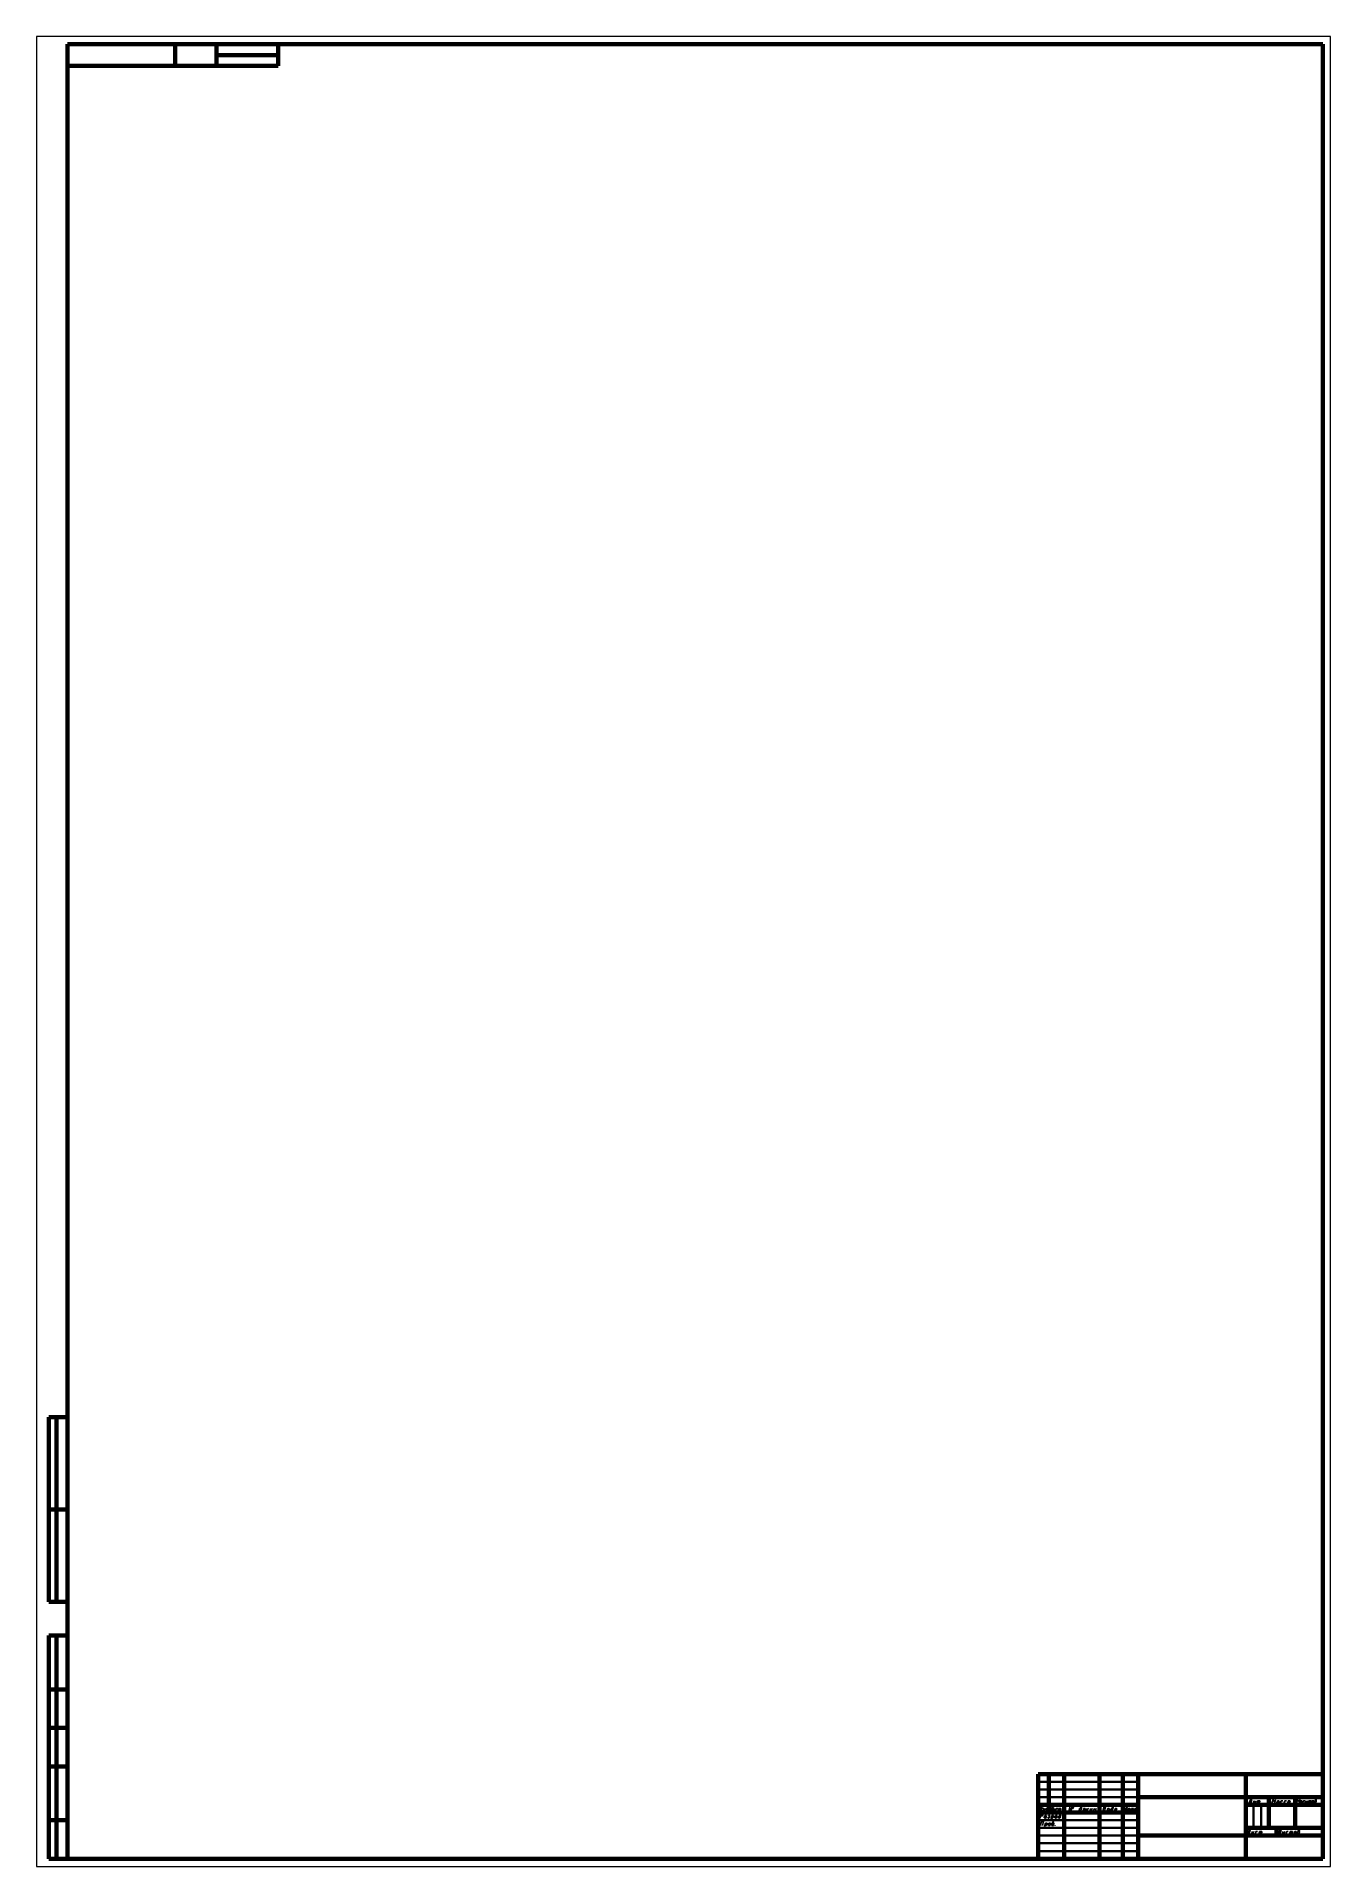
# Model space of a CAD drawing. Header units: millimetres. Extents: x 0 to 841, y 0 to 1189.
import ezdxf

# ---------------------------------------------------------------- set-up
doc = ezdxf.new("R2010")
doc.units = ezdxf.units.MM
doc.layers.get('0').update_dxf_attribs({"linetype": 'CONTINUOUS', "lineweight": 0})

# ---------------------------------------------------------------- blocks, each defined once
blk = doc.blocks.new('left_field001')
at = {"lineweight": 70}
for p, q in [((-12, 0), (-12, 145)), ((-12, 145), (0, 145)), ((-7, 0), (-7, 145)), ((0, 145), (0, 0)), ((-12, 110), (0, 110)), ((0, 85), (-12, 85)), ((0, 60), (-12, 60)), ((0, 25), (-12, 25)), ((0, 0), (-12, 0))]:
    blk.add_line(p, q, dxfattribs=at)
blk = doc.blocks.new('high_field001')
at = {"lineweight": 70}
for p, q in [((0, 0), (67, 0)), ((0, -14), (0, 0)), ((67, 0), (67, -14)), ((27, -14), (27, 0)), ((67, -7), (27, -7)), ((67, -14), (0, -14))]:
    blk.add_line(p, q, dxfattribs=at)
blk = doc.blocks.new('high_field002')
at = {"lineweight": 70}
for p, q in [((0, 287), (-12, 287)), ((-12, 287), (-12, 167)), ((-7, 287), (-7, 167)), ((0, 167), (0, 287)), ((0, 227), (-12, 227)), ((-12, 167), (0, 167))]:
    blk.add_line(p, q, dxfattribs=at)
blk.add_line((0, 0), (0, 287))

msp = doc.modelspace()

# ---------------------------------------------------------------- linework, layer by layer
for p, q in [((841, 1189), (0, 1189)), ((0, 1189), (0, 0)), ((841, 0), (841, 1189)), ((0, 0), (841, 0))]:
    msp.add_line(p, q)
at = {"lineweight": 70}
for p, q in [((836, 1184), (20, 1184)), ((20, 1184), (20, 5)), ((90, 1184), (90, 1170)), ((836, 5), (836, 1184)), ((90, 1170), (20, 1170)), ((651, 60), (836, 60)), ((651, 5), (651, 60)), ((658, 35), (658, 60)), ((668, 5), (668, 60)), ((691, 5), (691, 60)), ((706, 5), (706, 60)), ((716, 5), (716, 60)), ((786, 5), (786, 60)), ((651, 40), (716, 40)), ((716, 45), (836, 45)), ((786, 40), (836, 40)), ((801, 25), (801, 45)), ((818, 25), (818, 45)), ((651, 35), (716, 35)), ((801, 25), (786, 25)), ((836, 25), (801, 25)), ((806, 20), (806, 25)), ((716, 20), (836, 20)), ((20, 5), (836, 5))]:
    msp.add_line(p, q, dxfattribs=at)
at = {"lineweight": 35}
for p, q in [((651, 55), (716, 55)), ((651, 50), (716, 50)), ((651, 45), (716, 45)), ((791, 40), (791, 25)), ((796, 40), (796, 25)), ((651, 30), (716, 30)), ((651, 25), (716, 25)), ((651, 20), (716, 20)), ((651, 15), (716, 15)), ((651, 10), (716, 10))]:
    msp.add_line(p, q, dxfattribs=at)
at = {"color": 7, "linetype": 'CONTINUOUS', "lineweight": 25}
for p, q in [((653.5, 38.5), (651.5, 36)), ((651.5, 36), (652.2, 38.5)), ((652.8, 36), (653.5, 38.5)), ((653.5, 36.2), (653.5, 36.3)), ((653.5, 36.3), (653.5, 36.3)), ((653.5, 36.3), (653.5, 36.3)), ((653.5, 36.3), (653.5, 36.3)), ((653.5, 36.3), (653.5, 36.3)), ((653.5, 36.1), (653.5, 36.2)), ((653.5, 36.2), (653.5, 36.2)), ((653.5, 36.2), (653.5, 36.2)), ((653.5, 36.2), (653.5, 36.2)), ((653.5, 36.2), (653.5, 36.2)), ((653.5, 36.2), (653.5, 36.2)), ((653.5, 36.2), (653.5, 36.2)), ((653.5, 36.2), (653.5, 36.2)), ((653.5, 36.2), (653.5, 36.2)), ((653.5, 36.2), (653.5, 36.2)), ((653.5, 36.2), (653.5, 36.2)), ((653.6, 36.1), (653.5, 36.1)), ((653.5, 36.1), (653.5, 36.1)), ((653.5, 36.1), (653.5, 36.1)), ((653.5, 36.1), (653.5, 36.1)), ((653.5, 36.1), (653.5, 36.1)), ((653.5, 36.1), (653.5, 36.1)), ((653.5, 36.1), (653.5, 36.1)), ((653.5, 36.1), (653.5, 36.1)), ((653.6, 36), (653.6, 36.1)), ((653.6, 36.1), (653.6, 36.1)), ((653.7, 36), (653.6, 36)), ((653.6, 36), (653.6, 36)), ((653.7, 36), (653.7, 36)), ((653.7, 36), (653.7, 36)), ((653.7, 36), (653.7, 36)), ((653.7, 36), (654, 36)), ((653.8, 37.5), (653.9, 37.6)), ((653.8, 37.4), (653.8, 37.5)), ((653.8, 37.5), (653.8, 37.5)), ((653.8, 37.5), (653.8, 37.5)), ((653.8, 37.5), (653.8, 37.5)), ((653.8, 37.5), (653.8, 37.5)), ((653.9, 37.6), (653.9, 37.6)), ((653.9, 37.6), (653.9, 37.6)), ((653.9, 37.6), (653.9, 37.6)), ((653.9, 37.6), (654, 37.6)), ((654.2, 36.9), (653.9, 36.9)), ((654, 37.6), (654.1, 37.7)), ((654, 37.6), (654, 37.6)), ((654, 37.6), (654, 37.6)), ((654, 37.6), (654, 37.6)), ((654.1, 36), (654, 36)), ((654, 36), (654, 36)), ((654, 36), (654, 36)), ((654, 36), (654, 36)), ((654.1, 37.7), (654.1, 37.7)), ((654.1, 37.7), (654.1, 37.7)), ((654.1, 37.7), (654.1, 37.7)), ((654.1, 37.7), (654.2, 37.7)), ((654.2, 36), (654.1, 36)), ((654.1, 36), (654.1, 36)), ((654.1, 36), (654.1, 36)), ((654.1, 36), (654.1, 36)), ((654.1, 36), (654.1, 36)), ((654.1, 36), (654.1, 36)), ((654.2, 37.7), (654.2, 37.7)), ((654.2, 37.7), (654.2, 37.7)), ((654.2, 37.7), (654.2, 37.7)), ((654.2, 37.7), (654.2, 37.7)), ((654.2, 37.7), (654.3, 37.7)), ((654.2, 36.9), (654.3, 36.9)), ((654.3, 36.1), (654.2, 36.1)), ((654.2, 36.1), (654.2, 36)), ((654.2, 36), (654.2, 36)), ((654.2, 36), (654.2, 36)), ((654.3, 37.7), (654.3, 37.7)), ((654.3, 37.7), (654.3, 37.7)), ((654.3, 37.7), (654.3, 37.7)), ((654.3, 37.7), (654.3, 37.7)), ((654.3, 37.7), (654.3, 37.7)), ((654.3, 37.7), (654.3, 37.7)), ((654.3, 37.7), (654.4, 37.7)), ((654.4, 36.9), (654.3, 36.9)), ((654.3, 36.9), (654.3, 36.9)), ((654.3, 36.9), (654.3, 36.9)), ((654.3, 36.9), (654.3, 36.9)), ((654.3, 36.9), (654.3, 36.9)), ((654.3, 36.9), (654.3, 36.9)), ((654.3, 36.9), (654.3, 36.9)), ((654.3, 36.9), (654.3, 36.9)), ((654.3, 36.9), (654.3, 36.9)), ((654.3, 36.9), (654.3, 36.9)), ((654.3, 36.9), (654.3, 36.9)), ((654.3, 36.9), (654.4, 36.9)), ((654.4, 36.1), (654.3, 36.1)), ((654.3, 36.1), (654.3, 36.1)), ((654.3, 36.1), (654.3, 36.1)), ((654.3, 36.1), (654.3, 36.1)), ((654.3, 36.1), (654.3, 36.1)), ((654.4, 37.7), (654.4, 37.7)), ((654.4, 37.7), (654.4, 37.7)), ((654.4, 37.7), (654.5, 37.7)), ((654.5, 36.9), (654.4, 36.9)), ((654.4, 36.9), (654.4, 36.9)), ((654.4, 36.9), (654.4, 36.9)), ((654.4, 36.9), (654.4, 36.9)), ((654.4, 36.9), (654.4, 36.9)), ((654.4, 36.9), (654.4, 36.8)), ((654.4, 36.8), (654.4, 36.8)), ((654.4, 36.8), (654.5, 36.8)), ((654.5, 36.2), (654.4, 36.1)), ((654.4, 36.1), (654.4, 36.1)), ((654.4, 36.1), (654.4, 36.1)), ((654.4, 36.1), (654.4, 36.1)), ((654.4, 36.1), (654.4, 36.1)), ((654.5, 37.7), (654.5, 37.7)), ((654.5, 37.7), (654.5, 37.7)), ((654.5, 37.7), (654.6, 37.7)), ((654.6, 36.9), (654.5, 36.9)), ((654.5, 36.9), (654.5, 36.9)), ((654.5, 36.9), (654.5, 36.9)), ((654.5, 36.9), (654.5, 36.9)), ((654.5, 36.9), (654.5, 36.9)), ((654.5, 36.8), (654.5, 36.8)), ((654.5, 36.8), (654.5, 36.8)), ((654.5, 36.8), (654.5, 36.8)), ((654.5, 36.8), (654.5, 36.8)), ((654.5, 36.8), (654.6, 36.8)), ((654.5, 36.3), (654.6, 36.5)), ((654.5, 36.3), (654.5, 36.3)), ((654.5, 36.3), (654.5, 36.3)), ((654.5, 36.3), (654.5, 36.2)), ((654.5, 36.2), (654.5, 36.2)), ((654.5, 36.2), (654.5, 36.2)), ((654.5, 36.2), (654.5, 36.2)), ((654.5, 36.2), (654.5, 36.2)), ((654.6, 37.7), (654.6, 37.7)), ((654.6, 37.7), (654.6, 37.6)), ((654.6, 37.6), (654.7, 37.6)), ((654.7, 37), (654.6, 37)), ((654.6, 37), (654.6, 37)), ((654.6, 37), (654.6, 37)), ((654.6, 37), (654.6, 36.9)), ((654.6, 36.8), (654.6, 36.7)), ((654.6, 36.7), (654.6, 36.7)), ((654.6, 36.7), (654.6, 36.7)), ((654.6, 36.7), (654.6, 36.7)), ((654.6, 36.7), (654.6, 36.7)), ((654.6, 36.7), (654.6, 36.7)), ((654.6, 36.7), (654.6, 36.6)), ((654.6, 36.6), (654.6, 36.6)), ((654.6, 36.6), (654.6, 36.6)), ((654.6, 36.6), (654.6, 36.6)), ((654.6, 36.6), (654.6, 36.6)), ((654.6, 36.6), (654.6, 36.6)), ((654.6, 36.6), (654.6, 36.5)), ((654.6, 36.5), (654.6, 36.5)), ((654.6, 36.5), (654.6, 36.5)), ((654.6, 36.5), (654.6, 36.5)), ((654.6, 36.5), (654.6, 36.5)), ((654.6, 36.5), (654.6, 36.5)), ((654.6, 36.5), (654.6, 36.5)), ((654.7, 37.6), (654.7, 37.6)), ((654.7, 37.6), (654.7, 37.6)), ((654.7, 37.6), (654.7, 37.6)), ((654.7, 37.6), (654.7, 37.6)), ((654.7, 37.6), (654.8, 37.5)), ((654.8, 37.1), (654.7, 37.1)), ((654.7, 37.1), (654.7, 37.1)), ((654.7, 37.1), (654.7, 37.1)), ((654.7, 37.1), (654.7, 37)), ((654.7, 37), (654.7, 37)), ((654.7, 37), (654.7, 37)), ((654.8, 37.5), (654.8, 37.5)), ((654.8, 37.5), (654.8, 37.5)), ((654.8, 37.5), (654.8, 37.5)), ((654.8, 37.5), (654.8, 37.5)), ((654.8, 37.5), (654.8, 37.4)), ((654.8, 37.4), (654.8, 37.4)), ((654.8, 37.4), (654.8, 37.4)), ((654.8, 37.4), (654.8, 37.4)), ((654.8, 37.4), (654.8, 37.4)), ((654.8, 37.4), (654.8, 37.3)), ((654.8, 37.3), (654.8, 37.3)), ((654.8, 37.3), (654.8, 37.3)), ((654.8, 37.3), (654.8, 37.3)), ((654.8, 37.3), (654.8, 37.3)), ((654.8, 37.3), (654.8, 37.3)), ((654.8, 37.3), (654.8, 37.3)), ((654.8, 37.3), (654.8, 37.3)), ((654.8, 37.3), (654.8, 37.3)), ((654.8, 37.3), (654.8, 37.2)), ((654.8, 37.2), (654.8, 37.2)), ((654.8, 37.2), (654.8, 37.1)), ((655, 36), (655.5, 37.7)), ((655, 36), (655.5, 37.7)), ((655.5, 37.7), (655.9, 36.9)), ((656.7, 37.7), (655.9, 36.9)), ((656.3, 36), (656.7, 37.7)), ((656.6, 36), (656.6, 36.2)), ((660.2, 38.5), (659, 36)), ((660.2, 36), (660.9, 38.5)), ((660.9, 38.5), (660.2, 38.5)), ((660.9, 36.4), (660.8, 36.3)), ((660.8, 36.3), (660.8, 36.3)), ((660.8, 36.3), (660.8, 36.3)), ((660.8, 36.3), (660.8, 36.2)), ((660.8, 36.2), (660.8, 36.2)), ((660.8, 36.2), (660.9, 36.2)), ((660.9, 36.4), (661.2, 37.7)), ((660.9, 36.4), (660.9, 36.4)), ((660.9, 36.2), (660.9, 36.2)), ((660.9, 36.2), (660.9, 36.1)), ((660.9, 36.1), (660.9, 36.1)), ((660.9, 36.1), (660.9, 36.1)), ((660.9, 36.1), (660.9, 36.1)), ((660.9, 36.1), (660.9, 36.1)), ((660.9, 36.1), (660.9, 36.1)), ((660.9, 36.1), (660.9, 36.1)), ((660.9, 36.1), (661, 36)), ((661, 36), (661, 36)), ((661, 36), (661, 36)), ((661, 36), (661, 36)), ((661, 36), (661, 36)), ((661, 36), (661, 36)), ((661, 36), (661.1, 36)), ((661.1, 36), (661.1, 36)), ((661.1, 36), (661.1, 36)), ((661.1, 36), (661.1, 36)), ((661.1, 36), (661.1, 36)), ((661.1, 36), (661.1, 36)), ((661.1, 36), (661.1, 36)), ((661.1, 36), (661.1, 36)), ((661.1, 36), (661.1, 36)), ((661.1, 36), (661.1, 36)), ((661.1, 36), (661.8, 36)), ((661.8, 36), (662.3, 37.7)), ((662.4, 36.4), (662.7, 37.3)), ((662.4, 36.4), (662.4, 36.4)), ((662.4, 36.4), (662.4, 36.3)), ((662.4, 36.3), (662.4, 36.3)), ((662.4, 36.3), (662.4, 36.3)), ((662.4, 36.3), (662.4, 36.2)), ((662.4, 36.2), (662.4, 36.2)), ((662.4, 36.2), (662.4, 36.2)), ((662.4, 36.2), (662.4, 36.2)), ((662.4, 36.2), (662.4, 36.1)), ((662.4, 36.1), (662.4, 36.1)), ((662.4, 36.1), (662.5, 36.1)), ((662.5, 36.1), (662.5, 36.1)), ((662.5, 36.1), (662.5, 36.1)), ((662.5, 36.1), (662.5, 36.1)), ((662.5, 36.1), (662.5, 36.1)), ((662.5, 36.1), (662.5, 36)), ((662.5, 36), (662.6, 36)), ((662.6, 36), (662.6, 36)), ((662.6, 36), (662.6, 36)), ((662.6, 36), (662.6, 36)), ((662.6, 36), (662.6, 36)), ((662.6, 36), (662.6, 36)), ((662.6, 36), (662.7, 36)), ((662.8, 37.5), (662.7, 37.4)), ((662.7, 37.4), (662.7, 37.4)), ((662.7, 37.4), (662.7, 37.4)), ((662.7, 37.4), (662.7, 37.4)), ((662.7, 37.4), (662.7, 37.4)), ((662.7, 37.4), (662.7, 37.4)), ((662.7, 37.4), (662.7, 37.3)), ((662.7, 37.3), (662.7, 37.3)), ((662.7, 37.3), (662.7, 37.3)), ((662.7, 37.3), (662.7, 37.3)), ((662.7, 37.3), (662.7, 37.3)), ((662.7, 37.3), (662.7, 37.3)), ((662.7, 37.3), (662.7, 37.3)), ((662.7, 37.3), (662.7, 37.3)), ((662.7, 37.3), (662.7, 37.3)), ((662.7, 36), (662.7, 36)), ((662.7, 36), (662.7, 36)), ((662.7, 36), (662.7, 36)), ((662.7, 36), (662.7, 36)), ((662.7, 36), (662.7, 36)), ((662.7, 36), (662.7, 36)), ((662.7, 36), (662.7, 36)), ((662.7, 36), (662.7, 36)), ((662.7, 36), (663.4, 36)), ((662.9, 37.6), (662.8, 37.6)), ((662.8, 37.6), (662.8, 37.5)), ((662.8, 37.5), (662.8, 37.5)), ((662.8, 37.5), (662.8, 37.5)), ((662.8, 37.5), (662.8, 37.5)), ((662.8, 37.5), (662.8, 37.5)), ((663, 37.6), (662.9, 37.6)), ((662.9, 37.6), (662.9, 37.6)), ((662.9, 37.6), (662.9, 37.6)), ((662.9, 37.6), (662.9, 37.6)), ((663.1, 37.7), (663, 37.7)), ((663, 37.7), (663, 37.6)), ((663, 37.6), (663, 37.6)), ((663, 37.6), (663, 37.6)), ((663.2, 37.7), (663.1, 37.7)), ((663.1, 37.7), (663.1, 37.7)), ((663.2, 37.7), (663.8, 37.7)), ((663.9, 36), (664.3, 37.7)), ((664.3, 37.7), (665.6, 37.7)), ((664.7, 36), (665.1, 37.7)), ((665.5, 36), (665.8, 37.3)), ((665.6, 37.7), (665.6, 37.7)), ((665.6, 37.7), (665.6, 37.7)), ((665.6, 37.7), (665.7, 37.7)), ((665.7, 37.7), (665.7, 37.6)), ((665.7, 37.6), (665.7, 37.6)), ((665.7, 37.6), (665.7, 37.6)), ((665.7, 37.6), (665.7, 37.6)), ((665.7, 37.6), (665.8, 37.6)), ((665.8, 37.6), (665.8, 37.6)), ((665.8, 37.6), (665.8, 37.6)), ((665.8, 37.6), (665.8, 37.6)), ((665.8, 37.6), (665.8, 37.5)), ((665.8, 37.5), (665.8, 37.5)), ((665.8, 37.5), (665.8, 37.5)), ((665.8, 37.5), (665.8, 37.5)), ((665.8, 37.5), (665.8, 37.5)), ((665.8, 37.5), (665.8, 37.5)), ((665.8, 37.5), (665.8, 37.4)), ((665.8, 37.4), (665.8, 37.4)), ((665.8, 37.4), (665.8, 37.4)), ((665.8, 37.4), (665.8, 37.4)), ((665.8, 37.4), (665.8, 37.4)), ((665.8, 37.4), (665.8, 37.3)), ((665.8, 37.3), (665.8, 37.3)), ((665.8, 37.3), (665.8, 37.3)), ((665.8, 37.3), (665.8, 37.3)), ((665.8, 37.3), (665.8, 37.3)), ((665.8, 37.3), (665.8, 37.3)), ((665.8, 37.3), (665.8, 37.3)), ((665.8, 37.3), (665.8, 37.3)), ((665.8, 37.3), (665.8, 37.3)), ((707, 36), (708.4, 36)), ((707, 36), (707, 35.8)), ((708.4, 38.5), (707.2, 36)), ((708.2, 36), (708.9, 38.5)), ((708.9, 38.5), (708.4, 38.5)), ((708.4, 36), (708.4, 35.8)), ((708.9, 38.4), (708.9, 38.5)), ((709.2, 36.4), (709.5, 37.3)), ((709.2, 36.4), (709.2, 36.3)), ((709.2, 36.3), (709.2, 36.3)), ((709.2, 36.3), (709.2, 36.3)), ((709.2, 36.3), (709.2, 36.3)), ((709.2, 36.3), (709.2, 36.2)), ((709.2, 36.2), (709.2, 36.2)), ((709.2, 36.2), (709.2, 36.2)), ((709.2, 36.2), (709.2, 36.2)), ((709.2, 36.2), (709.3, 36.1)), ((709.3, 36.1), (709.3, 36.1)), ((709.3, 36.1), (709.3, 36.1)), ((709.3, 36.1), (709.3, 36.1)), ((709.3, 36.1), (709.3, 36.1)), ((709.3, 36.1), (709.3, 36.1)), ((709.3, 36.1), (709.3, 36.1)), ((709.3, 36.1), (709.4, 36)), ((709.4, 36), (709.4, 36)), ((709.4, 36), (709.4, 36)), ((709.4, 36), (709.4, 36)), ((709.4, 36), (709.4, 36)), ((709.4, 36), (709.4, 36)), ((709.4, 36), (709.4, 36)), ((709.4, 36), (709.5, 36)), ((709.6, 37.5), (709.5, 37.4)), ((709.5, 37.4), (709.5, 37.4)), ((709.5, 37.4), (709.5, 37.4)), ((709.5, 37.4), (709.5, 37.4)), ((709.5, 37.4), (709.5, 37.4)), ((709.5, 37.4), (709.5, 37.4)), ((709.5, 37.4), (709.5, 37.4)), ((709.5, 37.4), (709.5, 37.4)), ((709.5, 37.4), (709.5, 37.4)), ((709.5, 37.4), (709.5, 37.3)), ((709.5, 37.3), (709.5, 37.3)), ((709.5, 37.3), (709.5, 37.3)), ((709.5, 36), (709.5, 36)), ((709.5, 36), (709.5, 36)), ((709.5, 36), (709.5, 36)), ((709.5, 36), (709.5, 36)), ((709.5, 36), (709.5, 36)), ((709.5, 36), (709.5, 36)), ((709.5, 36), (709.5, 36)), ((709.5, 36), (709.5, 36)), ((709.5, 36), (709.9, 36)), ((709.7, 37.6), (709.6, 37.5)), ((709.6, 37.5), (709.6, 37.5)), ((709.6, 37.5), (709.6, 37.5)), ((709.6, 37.5), (709.6, 37.5)), ((709.6, 37.5), (709.6, 37.5)), ((709.6, 37.5), (709.6, 37.5)), ((709.6, 37.5), (709.6, 37.5)), ((709.8, 37.6), (709.7, 37.6)), ((709.7, 37.6), (709.7, 37.6)), ((709.7, 37.6), (709.7, 37.6)), ((709.7, 37.6), (709.7, 37.6)), ((709.7, 37.6), (709.7, 37.6)), ((709.9, 37.7), (709.8, 37.6)), ((709.8, 37.6), (709.8, 37.6)), ((709.8, 37.6), (709.8, 37.6)), ((709.8, 37.6), (709.8, 37.6)), ((710, 37.7), (709.9, 37.7)), ((709.9, 37.7), (709.9, 37.7)), ((709.9, 37.7), (709.9, 37.7)), ((709.9, 36), (709.9, 36)), ((709.9, 36), (710, 36)), ((710, 37.7), (710.7, 37.7)), ((710, 36), (710, 36)), ((710, 36), (710, 36)), ((710, 36), (710.1, 36)), ((710.1, 36), (710.1, 36.1)), ((710.1, 36.1), (710.1, 36.1)), ((710.1, 36.1), (710.2, 36.1)), ((710.1, 36), (710.1, 36)), ((710.1, 36), (710.1, 36)), ((710.2, 36.1), (710.2, 36.2)), ((710.2, 36.2), (710.3, 36.2)), ((710.2, 36.1), (710.2, 36.1)), ((710.2, 36.1), (710.2, 36.1)), ((710.2, 36.1), (710.2, 36.1)), ((710.3, 36.3), (710.4, 36.4)), ((710.3, 36.2), (710.3, 36.3)), ((710.3, 36.3), (710.3, 36.3)), ((710.3, 36.3), (710.3, 36.3)), ((710.3, 36.3), (710.3, 36.3)), ((710.3, 36.3), (710.3, 36.3)), ((710.3, 36.3), (710.3, 36.3)), ((710.3, 36.3), (710.3, 36.3)), ((710.3, 36.2), (710.3, 36.2)), ((710.3, 36.2), (710.3, 36.2)), ((710.3, 36.2), (710.3, 36.2)), ((710.3, 36.2), (710.3, 36.2)), ((710.4, 36.4), (710.7, 37.7)), ((710.4, 36.5), (710.4, 36.4)), ((710.4, 36.4), (710.4, 36.4)), ((710.4, 36.4), (710.4, 36.4)), ((710.4, 36.4), (710.4, 36.4)), ((710.4, 36.4), (710.4, 36.4)), ((710.4, 36.4), (710.4, 36.4)), ((710.4, 36.4), (710.4, 36.4)), ((710.4, 36.4), (710.4, 36.3)), ((710.4, 36.3), (710.4, 36.3)), ((710.4, 36.3), (710.4, 36.3)), ((710.4, 36.3), (710.4, 36.2)), ((710.4, 36.2), (710.4, 36.2)), ((710.4, 36.2), (710.4, 36.2)), ((710.4, 36.2), (710.4, 36.2)), ((710.4, 36.2), (710.4, 36.1)), ((710.4, 36.1), (710.4, 36.1)), ((710.4, 36.1), (710.4, 36.1)), ((710.4, 36.1), (710.4, 36.1)), ((710.4, 36.1), (710.4, 36.1)), ((710.4, 36.1), (710.4, 36.1)), ((710.4, 36.1), (710.4, 36)), ((710.4, 36), (710.4, 36)), ((710.4, 36), (710.5, 36)), ((710.5, 36), (710.5, 36)), ((710.5, 36), (710.5, 36)), ((710.5, 36), (710.5, 36)), ((710.5, 36), (710.5, 36)), ((710.5, 36), (710.5, 36)), ((710.5, 36), (710.5, 36)), ((710.5, 36), (710.5, 36)), ((710.5, 36), (710.5, 36)), ((710.5, 36), (710.5, 36)), ((710.5, 36), (710.5, 36)), ((710.5, 36), (710.5, 36)), ((710.5, 36), (710.5, 36)), ((711.1, 36), (711.6, 37.7)), ((711.6, 37.7), (712.8, 37.7)), ((711.9, 36), (712.4, 37.7)), ((712.7, 36), (713.1, 37.3)), ((712.8, 37.7), (712.9, 37.7)), ((712.9, 37.7), (712.9, 37.7)), ((712.9, 37.7), (712.9, 37.7)), ((712.9, 37.7), (713, 37.6)), ((713, 37.6), (713, 37.6)), ((713, 37.6), (713, 37.6)), ((713, 37.6), (713, 37.6)), ((713, 37.6), (713, 37.6)), ((713, 37.6), (713, 37.6)), ((713, 37.6), (713.1, 37.6)), ((713.1, 37.6), (713.1, 37.6)), ((713.1, 37.6), (713.1, 37.5)), ((713.1, 37.5), (713.1, 37.5)), ((713.1, 37.5), (713.1, 37.5)), ((713.1, 37.5), (713.1, 37.5)), ((713.1, 37.5), (713.1, 37.5)), ((713.1, 37.5), (713.1, 37.5)), ((713.1, 37.5), (713.1, 37.4)), ((713.1, 37.4), (713.1, 37.4)), ((713.1, 37.4), (713.1, 37.4)), ((713.1, 37.4), (713.1, 37.4)), ((713.1, 37.4), (713.1, 37.4)), ((713.1, 37.4), (713.1, 37.3)), ((713.1, 37.3), (713.1, 37.3)), ((713.1, 37.3), (713.1, 37.3)), ((713.1, 37.3), (713.1, 37.3)), ((713.1, 37.3), (713.1, 37.3)), ((713.1, 37.3), (713.1, 37.3)), ((713.1, 37.3), (713.1, 37.3)), ((713.1, 37.3), (713.1, 37.3)), ((713.1, 37.3), (713.1, 37.3)), ((713.5, 36.4), (713.8, 37.3)), ((713.5, 36.4), (713.5, 36.3)), ((713.5, 36.3), (713.5, 36.3)), ((713.5, 36.3), (713.5, 36.3)), ((713.5, 36.3), (713.5, 36.3)), ((713.5, 36.3), (713.5, 36.2)), ((713.5, 36.2), (713.5, 36.2)), ((713.5, 36.2), (713.5, 36.2)), ((713.5, 36.2), (713.5, 36.2)), ((713.5, 36.2), (713.5, 36.1)), ((713.5, 36.1), (713.6, 36.1)), ((713.6, 36.1), (713.6, 36.1)), ((713.6, 36.1), (713.6, 36.1)), ((713.6, 36.1), (713.6, 36.1)), ((713.6, 36.1), (713.6, 36.1)), ((713.6, 36.1), (713.6, 36.1)), ((713.6, 36.1), (713.6, 36)), ((713.6, 36), (713.7, 36)), ((713.7, 36), (713.7, 36)), ((713.7, 36), (713.7, 36)), ((713.7, 36), (713.7, 36)), ((713.7, 36), (713.7, 36)), ((713.7, 36), (713.7, 36)), ((713.7, 36), (713.8, 36)), ((713.9, 37.5), (713.8, 37.5)), ((713.8, 37.5), (713.8, 37.4)), ((713.8, 37.4), (713.8, 37.4)), ((713.8, 37.4), (713.8, 37.4)), ((713.8, 37.4), (713.8, 37.4)), ((713.8, 37.4), (713.8, 37.4)), ((713.8, 37.4), (713.8, 37.4)), ((713.8, 37.4), (713.8, 37.4)), ((713.8, 37.4), (713.8, 37.4)), ((713.8, 37.4), (713.8, 37.4)), ((713.8, 37.4), (713.8, 37.3)), ((713.8, 37.3), (713.8, 37.3)), ((713.8, 37.3), (713.8, 37.3)), ((713.8, 36), (713.8, 36)), ((713.8, 36), (713.8, 36)), ((713.8, 36), (713.8, 36)), ((713.8, 36), (713.8, 36)), ((713.8, 36), (713.8, 36)), ((713.8, 36), (713.8, 36)), ((713.8, 36), (713.8, 36)), ((713.8, 36), (713.8, 36)), ((713.8, 36), (714.2, 36)), ((714, 37.6), (713.9, 37.6)), ((713.9, 37.6), (713.9, 37.5)), ((713.9, 37.5), (713.9, 37.5)), ((713.9, 37.5), (713.9, 37.5)), ((713.9, 37.5), (713.9, 37.5)), ((713.9, 37.5), (713.9, 37.5)), ((713.9, 37.5), (713.9, 37.5)), ((714.1, 37.6), (714, 37.6)), ((714, 37.6), (714, 37.6)), ((714, 37.6), (714, 37.6)), ((714, 37.6), (714, 37.6)), ((714, 37.6), (714, 37.6)), ((714.2, 37.7), (714.1, 37.6)), ((714.1, 37.6), (714.1, 37.6)), ((714.1, 37.6), (714.1, 37.6)), ((714.3, 37.7), (714.2, 37.7)), ((714.2, 37.7), (714.2, 37.7)), ((714.2, 37.7), (714.2, 37.7)), ((714.2, 36), (714.2, 36)), ((714.2, 36), (714.3, 36)), ((714.3, 37.7), (715, 37.7)), ((714.3, 36), (714.3, 36)), ((714.3, 36), (714.3, 36)), ((714.3, 36), (714.3, 36)), ((714.3, 36), (714.4, 36)), ((714.4, 36), (714.4, 36.1)), ((714.4, 36.1), (714.4, 36.1)), ((714.4, 36.1), (714.5, 36.1)), ((714.4, 36), (714.4, 36)), ((714.5, 36.1), (714.5, 36.2)), ((714.5, 36.2), (714.5, 36.2)), ((714.5, 36.2), (714.6, 36.2)), ((714.5, 36.1), (714.5, 36.1)), ((714.5, 36.1), (714.5, 36.1)), ((714.5, 36.1), (714.5, 36.1)), ((714.6, 36.4), (715, 37.7)), ((714.6, 36.3), (714.6, 36.4)), ((714.6, 36.4), (714.6, 36.4)), ((714.6, 36.4), (714.6, 36.4)), ((714.6, 36.4), (714.6, 36.4)), ((714.6, 36.4), (714.6, 36.4)), ((714.7, 36.4), (714.6, 36.3)), ((714.6, 36.2), (714.6, 36.3)), ((714.6, 36.3), (714.6, 36.3)), ((714.6, 36.3), (714.6, 36.3)), ((714.6, 36.3), (714.6, 36.3)), ((714.6, 36.3), (714.6, 36.3)), ((714.6, 36.3), (714.6, 36.3)), ((714.6, 36.3), (714.6, 36.3)), ((714.6, 36.3), (714.6, 36.3)), ((714.6, 36.3), (714.6, 36.3)), ((714.6, 36.3), (714.6, 36.2)), ((714.6, 36.2), (714.6, 36.2)), ((714.6, 36.2), (714.6, 36.2)), ((714.6, 36.2), (714.6, 36.2)), ((714.6, 36.2), (714.6, 36.2)), ((714.6, 36.2), (714.7, 36.2)), ((714.7, 36.5), (714.7, 36.4)), ((714.7, 36.4), (714.7, 36.4)), ((714.7, 36.4), (714.7, 36.4)), ((714.7, 36.2), (714.7, 36.2)), ((714.7, 36.2), (714.7, 36.1)), ((714.7, 36.1), (714.7, 36.1)), ((714.7, 36.1), (714.7, 36.1)), ((714.7, 36.1), (714.7, 36.1)), ((714.7, 36.1), (714.7, 36.1)), ((714.7, 36.1), (714.7, 36.1)), ((714.7, 36.1), (714.7, 36)), ((714.7, 36), (714.7, 36)), ((714.7, 36), (714.7, 36)), ((714.7, 36), (714.8, 36)), ((714.8, 36), (714.8, 36)), ((714.8, 36), (714.8, 36)), ((714.8, 36), (714.8, 36)), ((714.8, 36), (714.8, 36)), ((714.8, 36), (714.8, 36)), ((714.8, 36), (714.8, 36)), ((714.8, 36), (714.8, 36)), ((714.8, 36), (714.8, 36)), ((714.8, 36), (714.8, 36)), ((714.8, 36), (714.8, 36)), ((714.8, 36), (714.8, 36)), ((819, 41), (819.7, 43.5)), ((819, 41), (819.7, 43.5)), ((819.7, 43.5), (820.1, 42.2)), ((821.3, 43.5), (820.1, 42.2)), ((820.6, 41), (821.3, 43.5)), ((821.2, 41.4), (821.5, 42.3)), ((821.2, 41.4), (821.2, 41.3)), ((821.2, 41.3), (821.2, 41.3)), ((821.2, 41.3), (821.2, 41.3)), ((821.2, 41.3), (821.2, 41.3)), ((821.2, 41.3), (821.2, 41.2)), ((821.2, 41.2), (821.2, 41.2)), ((821.2, 41.2), (821.2, 41.2)), ((821.2, 41.2), (821.2, 41.2)), ((821.2, 41.2), (821.2, 41.1)), ((821.2, 41.1), (821.2, 41.1)), ((821.2, 41.1), (821.2, 41.1)), ((821.2, 41.1), (821.3, 41.1)), ((821.3, 41.1), (821.3, 41.1)), ((821.3, 41.1), (821.3, 41.1)), ((821.3, 41.1), (821.3, 41.1)), ((821.3, 41.1), (821.3, 41)), ((821.3, 41), (821.3, 41)), ((821.3, 41), (821.3, 41)), ((821.3, 41), (821.4, 41)), ((821.4, 41), (821.4, 41)), ((821.4, 41), (821.4, 41)), ((821.4, 41), (821.4, 41)), ((821.4, 41), (821.4, 41)), ((821.4, 41), (821.4, 41)), ((821.4, 41), (821.5, 41)), ((821.6, 42.5), (821.5, 42.5)), ((821.5, 42.5), (821.5, 42.5)), ((821.5, 42.5), (821.5, 42.5)), ((821.5, 42.5), (821.5, 42.4)), ((821.5, 42.4), (821.5, 42.4)), ((821.5, 42.4), (821.5, 42.4)), ((821.5, 42.4), (821.5, 42.4)), ((821.5, 42.4), (821.5, 42.4)), ((821.5, 42.4), (821.5, 42.4)), ((821.5, 42.4), (821.5, 42.4)), ((821.5, 42.4), (821.5, 42.4)), ((821.5, 42.4), (821.5, 42.4)), ((821.5, 42.4), (821.5, 42.3)), ((821.5, 42.3), (821.5, 42.3)), ((821.5, 42.3), (821.5, 42.3)), ((821.5, 41), (821.5, 41)), ((821.5, 41), (821.5, 41)), ((821.5, 41), (821.5, 41)), ((821.5, 41), (821.5, 41)), ((821.5, 41), (821.5, 41)), ((821.5, 41), (821.5, 41)), ((821.5, 41), (821.9, 41)), ((821.7, 42.6), (821.6, 42.6)), ((821.6, 42.6), (821.6, 42.6)), ((821.6, 42.6), (821.6, 42.5)), ((821.6, 42.5), (821.6, 42.5)), ((821.6, 42.5), (821.6, 42.5)), ((821.6, 42.5), (821.6, 42.5)), ((821.8, 42.6), (821.7, 42.6)), ((821.7, 42.6), (821.7, 42.6)), ((821.7, 42.6), (821.7, 42.6)), ((821.7, 42.6), (821.7, 42.6)), ((821.7, 42.6), (821.7, 42.6)), ((821.9, 42.7), (821.8, 42.7)), ((821.8, 42.7), (821.8, 42.7)), ((821.8, 42.7), (821.8, 42.6)), ((821.9, 42.7), (821.9, 42.7)), ((821.9, 42.7), (821.9, 42.7)), ((821.9, 42.7), (822.7, 42.7)), ((821.9, 41), (821.9, 41)), ((821.9, 41), (821.9, 41)), ((821.9, 41), (822, 41)), ((822, 41), (822, 41)), ((822, 41), (822, 41)), ((822, 41), (822, 41)), ((822, 41), (822.1, 41)), ((822.1, 41), (822.1, 41.1)), ((822.1, 41.1), (822.1, 41.1)), ((822.1, 41.1), (822.1, 41.1)), ((822.1, 41.1), (822.2, 41.1)), ((822.2, 41.1), (822.2, 41.2)), ((822.2, 41.2), (822.2, 41.2)), ((822.2, 41.2), (822.2, 41.2)), ((822.2, 41.2), (822.2, 41.2)), ((822.2, 41.2), (822.3, 41.2)), ((822.2, 41.1), (822.2, 41.1)), ((822.2, 41.1), (822.2, 41.1)), ((822.3, 41.4), (822.7, 42.7)), ((822.4, 41.5), (822.3, 41.4)), ((822.3, 41.3), (822.3, 41.4)), ((822.3, 41.4), (822.3, 41.4)), ((822.3, 41.4), (822.3, 41.4)), ((822.3, 41.4), (822.3, 41.4)), ((822.3, 41.4), (822.3, 41.4)), ((822.3, 41.4), (822.3, 41.4)), ((822.3, 41.4), (822.3, 41.4)), ((822.3, 41.4), (822.3, 41.3)), ((822.3, 41.2), (822.3, 41.3)), ((822.3, 41.3), (822.3, 41.3)), ((822.3, 41.3), (822.3, 41.3)), ((822.3, 41.3), (822.3, 41.3)), ((822.3, 41.3), (822.3, 41.3)), ((822.3, 41.3), (822.3, 41.3)), ((822.3, 41.3), (822.3, 41.3)), ((822.3, 41.3), (822.3, 41.3)), ((822.3, 41.3), (822.3, 41.3)), ((822.3, 41.3), (822.3, 41.2)), ((822.3, 41.2), (822.3, 41.2)), ((822.3, 41.2), (822.3, 41.2)), ((822.3, 41.2), (822.3, 41.2)), ((822.3, 41.2), (822.3, 41.2)), ((822.3, 41.2), (822.3, 41.1)), ((822.3, 41.1), (822.3, 41.1)), ((822.3, 41.1), (822.4, 41.1)), ((822.4, 41.1), (822.4, 41.1)), ((822.4, 41.1), (822.4, 41.1)), ((822.4, 41.1), (822.4, 41.1)), ((822.4, 41.1), (822.4, 41)), ((822.4, 41), (822.4, 41)), ((822.4, 41), (822.4, 41)), ((822.4, 41), (822.4, 41)), ((822.4, 41), (822.4, 41)), ((822.4, 41), (822.4, 41)), ((822.4, 41), (822.5, 41)), ((822.5, 41), (822.5, 41)), ((822.5, 41), (822.5, 41)), ((822.5, 41), (822.5, 41)), ((822.5, 41), (822.5, 41)), ((822.5, 41), (822.5, 41)), ((822.5, 41), (822.5, 41)), ((822.5, 41), (822.5, 41)), ((822.5, 41), (822.5, 41)), ((823.1, 41.4), (823.3, 42.3)), ((823.1, 41.4), (823.1, 41.4)), ((823.1, 41.4), (823.1, 41.3)), ((823.1, 41.3), (823.1, 41.3)), ((823.1, 41.3), (823.1, 41.3)), ((823.1, 41.3), (823.1, 41.2)), ((823.1, 41.2), (823.1, 41.2)), ((823.1, 41.2), (823.1, 41.2)), ((823.1, 41.2), (823.1, 41.2)), ((823.1, 41.2), (823.1, 41.1)), ((823.1, 41.1), (823.1, 41.1)), ((823.1, 41.1), (823.1, 41.1)), ((823.1, 41.1), (823.2, 41.1)), ((823.2, 41.1), (823.2, 41.1)), ((823.2, 41.1), (823.2, 41.1)), ((823.2, 41.1), (823.2, 41.1)), ((823.2, 41.1), (823.2, 41)), ((823.2, 41), (823.2, 41)), ((823.2, 41), (823.3, 41)), ((823.4, 42.3), (823.3, 42.3)), ((823.3, 42.3), (823.3, 42.3)), ((823.3, 42.3), (823.3, 42.3)), ((823.3, 42.3), (823.3, 42.3)), ((823.3, 41), (823.3, 41)), ((823.3, 41), (823.3, 41)), ((823.3, 41), (823.3, 41)), ((823.3, 41), (823.3, 41)), ((823.3, 41), (823.3, 41)), ((823.3, 41), (823.4, 41)), ((823.5, 42.5), (823.4, 42.5)), ((823.4, 42.5), (823.4, 42.4)), ((823.4, 42.4), (823.4, 42.4)), ((823.4, 42.4), (823.4, 42.4)), ((823.4, 42.4), (823.4, 42.4)), ((823.4, 42.4), (823.4, 42.4)), ((823.4, 42.4), (823.4, 42.4)), ((823.4, 42.4), (823.4, 42.3)), ((823.4, 42.3), (823.4, 42.3)), ((823.4, 42.3), (823.4, 42.3)), ((823.4, 42.3), (823.4, 42.3)), ((823.4, 42.3), (823.4, 42.3)), ((823.4, 41), (823.4, 41)), ((823.4, 41), (823.4, 41)), ((823.4, 41), (823.4, 41)), ((823.4, 41), (823.4, 41)), ((823.4, 41), (823.4, 41)), ((823.4, 41), (823.4, 41)), ((823.4, 41), (823.4, 41)), ((823.4, 41), (824.1, 41)), ((823.6, 42.6), (823.5, 42.6)), ((823.5, 42.6), (823.5, 42.5)), ((823.5, 42.5), (823.5, 42.5)), ((823.5, 42.5), (823.5, 42.5)), ((823.5, 42.5), (823.5, 42.5)), ((823.7, 42.6), (823.6, 42.6)), ((823.6, 42.6), (823.6, 42.6)), ((823.6, 42.6), (823.6, 42.6)), ((823.6, 42.6), (823.6, 42.6)), ((823.8, 42.7), (823.7, 42.7)), ((823.7, 42.7), (823.7, 42.6)), ((823.7, 42.6), (823.7, 42.6)), ((823.7, 42.6), (823.7, 42.6)), ((823.8, 42.7), (823.8, 42.7)), ((823.8, 42.7), (823.8, 42.7)), ((823.8, 42.7), (824.5, 42.7)), ((824.6, 41.3), (825, 42.7)), ((824.6, 41.3), (824.6, 41.3)), ((824.6, 41.3), (824.6, 41.3)), ((824.6, 41.3), (824.6, 41.2)), ((824.6, 41.2), (824.6, 41.2)), ((824.6, 41.2), (824.6, 41.2)), ((824.6, 41.2), (824.6, 41.2)), ((824.6, 41.2), (824.6, 41.1)), ((824.6, 41.1), (824.6, 41.1)), ((824.6, 41.1), (824.6, 41.1)), ((824.6, 41.1), (824.6, 41.1)), ((824.6, 41.1), (824.7, 41.1)), ((824.7, 41.1), (824.7, 41.1)), ((824.7, 41.1), (824.7, 41.1)), ((824.7, 41.1), (824.7, 41.1)), ((824.7, 41.1), (824.7, 41)), ((824.7, 41), (824.7, 41)), ((824.7, 41), (824.7, 41)), ((824.7, 41), (824.7, 41)), ((824.7, 41), (824.8, 41)), ((824.8, 41), (824.8, 41)), ((824.8, 41), (824.8, 41)), ((824.8, 41), (824.8, 41)), ((824.8, 41), (824.8, 41)), ((824.8, 41), (824.8, 41)), ((824.8, 41), (824.8, 41)), ((824.8, 41), (824.8, 41)), ((824.8, 41), (824.8, 41)), ((824.8, 41), (824.8, 41)), ((824.8, 41), (824.8, 41)), ((824.8, 41), (824.8, 41)), ((824.8, 41), (824.8, 41)), ((824.8, 41), (826.2, 41)), ((825.4, 41), (825.8, 42.7)), ((826.2, 41), (826.6, 42.7)), ((826.5, 41), (827, 42.7)), ((827, 42.7), (828.2, 42.7)), ((827.3, 41), (827.8, 42.7)), ((828.1, 41), (828.5, 42.3)), ((828.2, 42.7), (828.3, 42.7)), ((828.3, 42.7), (828.3, 42.7)), ((828.3, 42.7), (828.3, 42.7)), ((828.3, 42.7), (828.4, 42.6)), ((828.4, 42.6), (828.4, 42.6)), ((828.4, 42.6), (828.4, 42.6)), ((828.4, 42.6), (828.4, 42.6)), ((828.4, 42.6), (828.4, 42.6)), ((828.4, 42.6), (828.4, 42.6)), ((828.4, 42.6), (828.5, 42.6)), ((828.5, 42.6), (828.5, 42.6)), ((828.5, 42.6), (828.5, 42.5)), ((828.5, 42.5), (828.5, 42.5)), ((828.5, 42.5), (828.5, 42.5)), ((828.5, 42.5), (828.5, 42.5)), ((828.5, 42.5), (828.5, 42.5)), ((828.5, 42.5), (828.5, 42.5)), ((828.5, 42.5), (828.5, 42.4)), ((828.5, 42.4), (828.5, 42.4)), ((828.5, 42.4), (828.5, 42.4)), ((828.5, 42.4), (828.5, 42.4)), ((828.5, 42.4), (828.5, 42.4)), ((828.5, 42.4), (828.5, 42.3)), ((828.5, 42.3), (828.5, 42.3)), ((828.5, 42.3), (828.5, 42.3)), ((828.5, 42.3), (828.5, 42.3)), ((828.5, 42.3), (828.5, 42.3)), ((828.5, 42.3), (828.5, 42.3)), ((828.5, 42.3), (828.5, 42.3)), ((828.5, 42.3), (828.5, 42.3)), ((828.5, 42.3), (828.5, 42.3)), ((828.7, 41.4), (829, 42.3)), ((828.7, 41.4), (828.7, 41.3)), ((828.7, 41.3), (828.7, 41.3)), ((828.7, 41.3), (828.7, 41.3)), ((828.7, 41.3), (828.7, 41.3)), ((828.7, 41.3), (828.7, 41.2)), ((828.7, 41.2), (828.7, 41.2)), ((828.7, 41.2), (828.7, 41.2)), ((828.7, 41.2), (828.7, 41.2)), ((828.7, 41.2), (828.7, 41.1)), ((828.7, 41.1), (828.8, 41.1)), ((828.8, 41.1), (828.8, 41.1)), ((828.8, 41.1), (828.8, 41.1)), ((828.8, 41.1), (828.8, 41.1)), ((828.8, 41.1), (828.8, 41.1)), ((828.8, 41.1), (828.8, 41.1)), ((828.8, 41.1), (828.8, 41)), ((828.8, 41), (828.9, 41)), ((828.9, 41), (828.9, 41)), ((828.9, 41), (828.9, 41)), ((828.9, 41), (828.9, 41)), ((828.9, 41), (828.9, 41)), ((828.9, 41), (828.9, 41)), ((828.9, 41), (829, 41)), ((829.1, 42.5), (829, 42.5)), ((829, 42.5), (829, 42.4)), ((829, 42.4), (829, 42.4)), ((829, 42.4), (829, 42.4)), ((829, 42.4), (829, 42.4)), ((829, 42.4), (829, 42.4)), ((829, 42.4), (829, 42.4)), ((829, 42.4), (829, 42.4)), ((829, 42.4), (829, 42.4)), ((829, 42.4), (829, 42.4)), ((829, 42.4), (829, 42.3)), ((829, 42.3), (829, 42.3)), ((829, 42.3), (829, 42.3)), ((829, 41), (829, 41)), ((829, 41), (829, 41)), ((829, 41), (829, 41)), ((829, 41), (829, 41)), ((829, 41), (829, 41)), ((829, 41), (829, 41)), ((829, 41), (829, 41)), ((829, 41), (829, 41)), ((829, 41), (829.4, 41)), ((829.2, 42.6), (829.1, 42.6)), ((829.1, 42.6), (829.1, 42.5)), ((829.1, 42.5), (829.1, 42.5)), ((829.1, 42.5), (829.1, 42.5)), ((829.1, 42.5), (829.1, 42.5)), ((829.1, 42.5), (829.1, 42.5)), ((829.1, 42.5), (829.1, 42.5)), ((829.3, 42.6), (829.2, 42.6)), ((829.2, 42.6), (829.2, 42.6)), ((829.2, 42.6), (829.2, 42.6)), ((829.2, 42.6), (829.2, 42.6)), ((829.2, 42.6), (829.2, 42.6)), ((829.4, 42.7), (829.3, 42.7)), ((829.3, 42.7), (829.3, 42.6)), ((829.3, 42.6), (829.3, 42.6)), ((829.5, 42.7), (829.4, 42.7)), ((829.4, 42.7), (829.4, 42.7)), ((829.4, 42.7), (829.4, 42.7)), ((829.4, 41), (829.4, 41)), ((829.4, 41), (829.5, 41)), ((829.5, 42.7), (830.2, 42.7)), ((829.5, 41), (829.5, 41)), ((829.5, 41), (829.5, 41)), ((829.5, 41), (829.5, 41)), ((829.5, 41), (829.6, 41)), ((829.6, 41), (829.6, 41.1)), ((829.6, 41.1), (829.6, 41.1)), ((829.6, 41.1), (829.7, 41.1)), ((829.6, 41), (829.6, 41)), ((829.7, 41.1), (829.7, 41.2)), ((829.7, 41.2), (829.7, 41.2)), ((829.7, 41.2), (829.8, 41.2)), ((829.7, 41.1), (829.7, 41.1)), ((829.7, 41.1), (829.7, 41.1)), ((829.7, 41.1), (829.7, 41.1)), ((829.8, 41.4), (830.2, 42.7)), ((829.8, 41.3), (829.8, 41.4)), ((829.8, 41.4), (829.8, 41.4)), ((829.8, 41.4), (829.8, 41.4)), ((829.8, 41.4), (829.8, 41.4)), ((829.8, 41.4), (829.8, 41.4)), ((829.9, 41.4), (829.8, 41.3)), ((829.8, 41.2), (829.8, 41.3)), ((829.8, 41.3), (829.8, 41.3)), ((829.8, 41.3), (829.8, 41.3)), ((829.8, 41.3), (829.8, 41.3)), ((829.8, 41.3), (829.8, 41.3)), ((829.8, 41.3), (829.8, 41.3)), ((829.8, 41.3), (829.8, 41.3)), ((829.8, 41.3), (829.8, 41.3)), ((829.8, 41.3), (829.8, 41.3)), ((829.8, 41.3), (829.8, 41.2)), ((829.8, 41.2), (829.8, 41.2)), ((829.8, 41.2), (829.8, 41.2)), ((829.8, 41.2), (829.8, 41.2)), ((829.8, 41.2), (829.8, 41.2)), ((829.8, 41.2), (829.9, 41.2)), ((829.9, 41.5), (829.9, 41.4)), ((829.9, 41.4), (829.9, 41.4)), ((829.9, 41.4), (829.9, 41.4)), ((829.9, 41.2), (829.9, 41.2)), ((829.9, 41.2), (829.9, 41.1)), ((829.9, 41.1), (829.9, 41.1)), ((829.9, 41.1), (829.9, 41.1)), ((829.9, 41.1), (829.9, 41.1)), ((829.9, 41.1), (829.9, 41.1)), ((829.9, 41.1), (829.9, 41.1)), ((829.9, 41.1), (829.9, 41)), ((829.9, 41), (829.9, 41)), ((829.9, 41), (829.9, 41)), ((829.9, 41), (830, 41)), ((830, 41), (830, 41)), ((830, 41), (830, 41)), ((830, 41), (830, 41)), ((830, 41), (830, 41)), ((830, 41), (830, 41)), ((830, 41), (830, 41)), ((830, 41), (830, 41)), ((830, 41), (830, 41)), ((830, 41), (830, 41)), ((830, 41), (830, 41)), ((830, 41), (830, 41)), ((830.4, 41.4), (830.7, 42.3)), ((830.4, 41.3), (830.4, 41.4)), ((830.4, 41.4), (830.4, 41.4)), ((830.4, 41.4), (830.4, 41.4)), ((830.4, 41.4), (830.4, 41.4)), ((830.4, 41.4), (830.4, 41.4)), ((830.4, 41.4), (830.4, 41.4)), ((830.4, 41.2), (830.4, 41.3)), ((830.4, 41.3), (830.4, 41.3)), ((830.4, 41.3), (830.4, 41.3)), ((830.4, 41.3), (830.4, 41.3)), ((830.4, 41.3), (830.4, 41.3)), ((830.4, 41.3), (830.4, 41.3)), ((830.4, 41.1), (830.4, 41.2)), ((830.4, 41.2), (830.4, 41.2)), ((830.4, 41.2), (830.4, 41.2)), ((830.4, 41.2), (830.4, 41.2)), ((830.4, 41.2), (830.4, 41.2)), ((830.4, 41.2), (830.4, 41.2)), ((830.5, 41.1), (830.4, 41.1)), ((830.5, 41), (830.5, 41.1)), ((830.5, 41.1), (830.5, 41.1)), ((830.5, 41.1), (830.5, 41.1)), ((830.5, 41.1), (830.5, 41.1)), ((830.5, 41.1), (830.5, 41.1)), ((830.6, 41), (830.5, 41)), ((830.5, 41), (830.5, 41)), ((830.7, 41), (830.6, 41)), ((830.6, 41), (830.6, 41)), ((830.6, 41), (830.6, 41)), ((830.8, 42.5), (830.7, 42.5)), ((830.7, 42.5), (830.7, 42.5)), ((830.7, 42.5), (830.7, 42.4)), ((830.7, 42.4), (830.7, 42.4)), ((830.7, 42.4), (830.7, 42.4)), ((830.7, 42.4), (830.7, 42.4)), ((830.7, 42.4), (830.7, 42.4)), ((830.7, 42.4), (830.7, 42.4)), ((830.7, 42.4), (830.7, 42.4)), ((830.7, 42.4), (830.7, 42.4)), ((830.7, 42.4), (830.7, 42.4)), ((830.7, 42.4), (830.7, 42.3)), ((830.7, 42.3), (830.7, 42.3)), ((830.7, 42.3), (830.7, 42.3)), ((830.7, 41), (830.7, 41)), ((830.7, 41), (830.7, 41)), ((830.7, 41), (831, 41)), ((830.9, 42.6), (830.8, 42.6)), ((830.8, 42.6), (830.8, 42.6)), ((830.8, 42.6), (830.8, 42.5)), ((830.8, 42.5), (830.8, 42.5)), ((830.8, 42.5), (830.8, 42.5)), ((830.8, 42.5), (830.8, 42.5)), ((830.8, 42.5), (830.8, 42.5)), ((831, 42.6), (830.9, 42.6)), ((830.9, 42.6), (830.9, 42.6)), ((830.9, 42.6), (830.9, 42.6)), ((830.9, 42.6), (830.9, 42.6)), ((831, 43.5), (832.1, 43.5)), ((831, 43.5), (831.7, 42.6)), ((831.1, 42.7), (831, 42.7)), ((831, 42.7), (831, 42.7)), ((831, 42.7), (831, 42.6)), ((831, 42.6), (831, 42.6)), ((831, 41), (831.1, 41)), ((831.1, 42.7), (831.1, 42.7)), ((831.1, 42.7), (831.1, 42.7)), ((831.1, 42.7), (831.5, 42.7)), ((831.1, 41), (831.1, 41)), ((831.1, 41), (831.1, 41)), ((831.1, 41), (831.2, 41)), ((831.2, 41), (831.3, 41.1)), ((831.2, 41), (831.2, 41)), ((831.2, 41), (831.2, 41)), ((831.2, 41), (831.2, 41)), ((831.3, 41.1), (831.3, 41.1)), ((831.3, 41.1), (831.3, 41.1)), ((831.3, 41.1), (831.3, 41.1)), ((831.3, 41.1), (831.3, 41.1)), ((831.3, 41.1), (831.4, 41.1)), ((831.4, 41.2), (831.5, 41.3)), ((831.4, 41.1), (831.4, 41.2)), ((831.4, 41.2), (831.4, 41.2)), ((831.4, 41.2), (831.4, 41.2)), ((831.4, 41.2), (831.4, 41.2)), ((831.4, 41.2), (831.4, 41.2)), ((831.4, 41.2), (831.4, 41.2)), ((831.4, 41.1), (831.4, 41.1)), ((831.6, 42.7), (831.5, 42.7)), ((831.5, 42.7), (831.5, 42.7)), ((831.5, 42.7), (831.5, 42.7)), ((831.5, 41.3), (831.8, 42.3)), ((831.5, 41.3), (831.5, 41.3)), ((831.5, 41.3), (831.5, 41.3)), ((831.5, 41.3), (831.5, 41.3)), ((831.5, 41.3), (831.5, 41.3)), ((831.5, 41.3), (831.5, 41.3)), ((831.5, 41.3), (831.5, 41.3)), ((831.5, 41.3), (831.5, 41.3)), ((831.5, 41.3), (831.5, 41.3)), ((831.5, 41.3), (831.5, 41.3)), ((831.5, 41.3), (831.5, 41.3)), ((831.6, 42.6), (831.6, 42.7)), ((831.6, 42.7), (831.6, 42.7)), ((831.6, 42.7), (831.6, 42.7)), ((831.6, 42.7), (831.6, 42.7)), ((831.6, 42.7), (831.6, 42.7)), ((831.6, 42.7), (831.6, 42.7)), ((831.6, 42.7), (831.6, 42.7)), ((831.6, 42.7), (831.6, 42.7)), ((831.6, 42.7), (831.6, 42.7)), ((831.7, 42.6), (831.6, 42.6)), ((831.8, 42.5), (831.7, 42.6)), ((831.7, 42.6), (831.7, 42.6)), ((831.7, 42.6), (831.7, 42.6)), ((831.7, 42.6), (831.7, 42.6)), ((831.7, 42.6), (831.7, 42.6)), ((831.7, 42.6), (831.7, 42.6)), ((831.7, 42.6), (831.7, 42.6)), ((831.7, 42.6), (831.7, 42.6)), ((831.7, 42.6), (831.7, 42.6)), ((831.8, 42.4), (831.8, 42.5)), ((831.8, 42.5), (831.8, 42.5)), ((831.8, 42.5), (831.8, 42.5)), ((831.8, 42.5), (831.8, 42.5)), ((831.8, 42.5), (831.8, 42.5)), ((831.8, 42.3), (831.8, 42.4)), ((831.8, 42.4), (831.8, 42.4)), ((831.8, 42.4), (831.8, 42.4)), ((831.8, 42.4), (831.8, 42.4))]:
    msp.add_line(p, q, dxfattribs=at)
at = {"linetype": 'CONTINUOUS', "lineweight": 25}
for p, q in [((671, 36), (671.7, 38.5)), ((671.7, 38.5), (672.2, 36)), ((672.2, 36), (672.9, 38.5)), ((673.2, 37.7), (673.4, 38.4)), ((673.2, 37.7), (673.2, 37.7)), ((673.2, 37.7), (673.2, 37.7)), ((673.2, 37.7), (673.2, 37.7)), ((673.2, 37.7), (673.2, 37.7)), ((673.2, 37.7), (673.2, 37.7)), ((673.2, 37.7), (673.2, 37.7)), ((673.2, 37.7), (673.2, 37.7)), ((673.2, 37.7), (673.2, 37.7)), ((673.2, 37.7), (673.2, 37.7)), ((673.2, 37.7), (673.2, 37.6)), ((673.2, 37.6), (673.3, 37.6)), ((673.3, 37.6), (673.3, 37.6)), ((673.3, 37.6), (673.3, 37.6)), ((673.3, 37.6), (673.3, 37.6)), ((673.3, 37.6), (673.3, 37.6)), ((673.3, 37.6), (673.3, 37.6)), ((673.3, 37.6), (673.3, 37.6)), ((673.3, 37.6), (673.3, 37.6)), ((673.3, 37.6), (673.3, 37.6)), ((673.3, 37.6), (673.3, 37.6)), ((673.3, 37.6), (673.3, 37.6)), ((673.3, 37.6), (673.3, 37.6)), ((673.3, 37.6), (673.3, 37.6)), ((673.3, 37.6), (673.3, 37.6)), ((673.3, 37.6), (673.3, 37.6)), ((673.3, 37.6), (673.3, 37.6)), ((673.3, 37.6), (673.3, 37.6)), ((673.3, 37.6), (673.3, 37.6)), ((673.3, 37.6), (673.3, 37.6)), ((673.3, 37.6), (673.3, 37.6)), ((673.3, 37.6), (673.3, 37.6)), ((673.3, 37.6), (673.6, 37.6)), ((673.4, 38.4), (673.4, 38.5)), ((673.4, 38.5), (673.4, 38.5)), ((673.4, 38.5), (673.4, 38.5)), ((673.4, 38.5), (673.4, 38.5)), ((673.4, 38.5), (673.5, 38.5)), ((673.5, 38.5), (673.5, 38.6)), ((673.5, 38.6), (673.5, 38.6)), ((673.5, 38.6), (673.5, 38.6)), ((673.5, 38.6), (673.5, 38.6)), ((673.5, 38.6), (673.5, 38.6)), ((673.5, 38.6), (673.5, 38.6)), ((673.5, 38.6), (673.5, 38.6)), ((673.5, 38.6), (673.5, 38.6)), ((673.5, 38.6), (673.6, 38.6)), ((673.5, 38.5), (673.5, 38.5)), ((673.5, 38.5), (673.5, 38.5)), ((673.5, 38.5), (673.5, 38.5)), ((673.5, 38.5), (673.5, 38.5)), ((673.6, 38.6), (673.6, 38.6)), ((673.6, 38.6), (673.6, 38.6)), ((673.6, 38.6), (673.6, 38.6)), ((673.6, 38.6), (673.6, 38.6)), ((673.6, 38.6), (673.6, 38.6)), ((673.6, 38.6), (673.6, 38.6)), ((673.6, 38.6), (673.6, 38.6)), ((673.6, 38.6), (673.6, 38.6)), ((673.6, 38.6), (673.6, 38.6)), ((673.6, 38.6), (673.6, 38.6)), ((673.6, 38.6), (673.6, 38.6)), ((673.6, 38.6), (673.6, 38.6)), ((673.6, 38.6), (673.6, 38.6)), ((673.6, 38.6), (673.8, 38.6)), ((673.7, 37.6), (673.6, 37.6)), ((673.6, 37.6), (673.6, 37.6)), ((673.6, 37.6), (673.6, 37.6)), ((673.6, 37.6), (673.6, 37.6)), ((673.6, 37.6), (673.6, 37.6)), ((673.6, 37.6), (673.6, 37.6)), ((673.6, 37.6), (673.6, 37.6)), ((673.6, 37.6), (673.6, 37.6)), ((673.6, 37.6), (673.6, 37.6)), ((673.6, 37.6), (673.6, 37.6)), ((673.6, 37.6), (673.6, 37.6)), ((673.6, 37.6), (673.6, 37.6)), ((673.6, 37.6), (673.6, 37.6)), ((673.6, 37.6), (673.6, 37.6)), ((673.6, 37.6), (673.6, 37.6)), ((673.6, 37.6), (673.6, 37.6)), ((673.6, 37.6), (673.6, 37.6)), ((673.7, 37.7), (673.9, 38.4)), ((673.7, 37.7), (673.7, 37.7)), ((673.7, 37.7), (673.7, 37.7)), ((673.7, 37.7), (673.7, 37.7)), ((673.7, 37.7), (673.7, 37.7)), ((673.7, 37.7), (673.7, 37.7)), ((673.7, 37.7), (673.7, 37.7)), ((673.7, 37.7), (673.7, 37.7)), ((673.7, 37.7), (673.7, 37.7)), ((673.7, 37.7), (673.7, 37.6)), ((673.7, 37.6), (673.7, 37.6)), ((673.7, 37.6), (673.7, 37.6)), ((673.7, 37.6), (673.7, 37.6)), ((673.7, 37.6), (673.7, 37.6)), ((673.7, 37.6), (673.7, 37.6)), ((673.8, 38.6), (673.8, 38.6)), ((673.8, 38.6), (673.9, 38.6)), ((673.9, 38.6), (673.9, 38.6)), ((673.9, 38.6), (673.9, 38.6)), ((673.9, 38.6), (673.9, 38.6)), ((673.9, 38.6), (673.9, 38.6)), ((673.9, 38.6), (673.9, 38.6)), ((673.9, 38.6), (673.9, 38.6)), ((673.9, 38.6), (673.9, 38.6)), ((673.9, 38.6), (673.9, 38.6)), ((673.9, 38.6), (673.9, 38.6)), ((673.9, 38.6), (673.9, 38.6)), ((673.9, 38.6), (673.9, 38.5)), ((673.9, 38.5), (673.9, 38.5)), ((673.9, 38.5), (673.9, 38.5)), ((673.9, 38.5), (673.9, 38.5)), ((673.9, 38.5), (673.9, 38.5)), ((673.9, 38.5), (673.9, 38.5)), ((673.9, 38.5), (673.9, 38.5)), ((673.9, 38.5), (673.9, 38.5)), ((673.9, 38.5), (673.9, 38.5)), ((673.9, 38.5), (673.9, 38.5)), ((673.9, 38.5), (673.9, 38.5)), ((673.9, 38.5), (673.9, 38.5)), ((673.9, 38.5), (673.9, 38.5)), ((673.9, 38.5), (673.9, 38.5)), ((673.9, 38.5), (673.9, 38.5)), ((673.9, 38.5), (673.9, 38.5)), ((673.9, 38.5), (673.9, 38.4)), ((673.9, 38.4), (673.9, 38.4)), ((673.9, 38.4), (673.9, 38.4)), ((677.6, 36.4), (677.9, 37.4)), ((677.6, 36.4), (677.6, 36.3)), ((677.6, 36.3), (677.6, 36.3)), ((677.6, 36.3), (677.6, 36.3)), ((677.6, 36.3), (677.6, 36.3)), ((677.6, 36.3), (677.6, 36.2)), ((677.6, 36.2), (677.6, 36.2)), ((677.6, 36.2), (677.6, 36.2)), ((677.6, 36.2), (677.6, 36.2)), ((677.6, 36.2), (677.6, 36.1)), ((677.6, 36.1), (677.6, 36.1)), ((677.6, 36.1), (677.6, 36.1)), ((677.6, 36.1), (677.6, 36.1)), ((677.6, 36.1), (677.6, 36.1)), ((677.6, 36.1), (677.7, 36.1)), ((677.7, 36.1), (677.7, 36.1)), ((677.7, 36.1), (677.7, 36)), ((677.7, 36), (677.7, 36)), ((677.7, 36), (677.7, 36)), ((677.7, 36), (677.7, 36)), ((677.7, 36), (677.7, 36)), ((677.7, 36), (677.8, 36)), ((677.8, 36), (677.8, 36)), ((677.8, 36), (677.8, 36)), ((677.8, 36), (677.8, 36)), ((677.8, 36), (677.8, 36)), ((677.8, 36), (677.8, 36)), ((677.8, 36), (677.8, 36)), ((677.8, 36), (677.8, 36)), ((677.8, 36), (677.9, 36)), ((678, 37.5), (677.9, 37.5)), ((677.9, 37.5), (677.9, 37.5)), ((677.9, 37.5), (677.9, 37.5)), ((677.9, 37.5), (677.9, 37.4)), ((677.9, 37.4), (677.9, 37.4)), ((677.9, 37.4), (677.9, 37.4)), ((677.9, 37.4), (677.9, 37.4)), ((677.9, 37.4), (677.9, 37.4)), ((677.9, 37.4), (677.9, 37.4)), ((677.9, 37.4), (677.9, 37.4)), ((677.9, 37.4), (677.9, 37.4)), ((677.9, 37.4), (677.9, 37.4)), ((677.9, 37.4), (677.9, 37.4)), ((677.9, 37.4), (677.9, 37.4)), ((677.9, 37.4), (677.9, 37.4)), ((677.9, 36), (677.9, 36)), ((677.9, 36), (677.9, 36)), ((677.9, 36), (678.4, 36)), ((678.1, 37.6), (678, 37.6)), ((678, 37.6), (678, 37.6)), ((678, 37.6), (678, 37.5)), ((678, 37.5), (678, 37.5)), ((678, 37.5), (678, 37.5)), ((678, 37.5), (678, 37.5)), ((678.2, 37.6), (678.1, 37.6)), ((678.1, 37.6), (678.1, 37.6)), ((678.1, 37.6), (678.1, 37.6)), ((678.1, 37.6), (678.1, 37.6)), ((678.1, 37.6), (678.1, 37.6)), ((678.3, 37.7), (678.2, 37.7)), ((678.2, 37.7), (678.2, 37.6)), ((678.2, 37.6), (678.2, 37.6)), ((678.3, 37.7), (678.3, 37.7)), ((678.3, 37.7), (678.3, 37.7)), ((678.3, 37.7), (679.1, 37.7)), ((678.4, 38.5), (679, 38.5)), ((678.4, 36), (678.4, 36)), ((678.4, 36), (678.4, 36)), ((678.4, 36), (678.5, 36)), ((678.5, 36), (678.6, 36.1)), ((678.5, 36), (678.5, 36)), ((678.5, 36), (678.5, 36)), ((678.5, 36), (678.5, 36)), ((678.5, 36), (678.5, 36)), ((678.5, 36), (678.5, 36)), ((678.6, 36.1), (678.6, 36.2)), ((678.6, 36.2), (678.6, 36.2)), ((678.6, 36.2), (678.6, 36.2)), ((678.6, 36.2), (678.7, 36.2)), ((678.6, 36.1), (678.6, 36.1)), ((678.6, 36.1), (678.6, 36.1)), ((678.6, 36.1), (678.6, 36.1)), ((678.6, 36.1), (678.6, 36.1)), ((678.6, 36.1), (678.6, 36.1)), ((678.6, 36.1), (678.6, 36.1)), ((678.6, 36.1), (678.6, 36.1)), ((678.7, 36.2), (679.2, 38.3)), ((678.7, 36.2), (678.7, 36.2)), ((678.7, 36.2), (678.7, 36.2)), ((678.7, 36.2), (678.7, 36.2)), ((678.7, 36.2), (678.7, 36.2)), ((678.7, 36.2), (678.7, 36.2)), ((678.7, 36.2), (678.7, 36.2)), ((678.7, 36.2), (678.7, 36.2)), ((678.7, 36.2), (678.7, 36.2)), ((678.7, 36.2), (678.7, 36.2)), ((678.7, 36.2), (678.7, 36.2)), ((678.7, 36.2), (678.7, 36.2)), ((679, 38.5), (679.1, 38.5)), ((679.1, 38.5), (679.1, 38.5)), ((679.1, 38.5), (679.1, 38.5)), ((679.1, 38.5), (679.1, 38.5)), ((679.1, 38.5), (679.1, 38.5)), ((679.1, 38.5), (679.1, 38.5)), ((679.1, 38.5), (679.2, 38.5)), ((679.2, 38.5), (679.2, 38.5)), ((679.2, 38.5), (679.2, 38.4)), ((679.2, 38.4), (679.2, 38.4)), ((679.2, 38.4), (679.2, 38.4)), ((679.2, 38.4), (679.2, 38.4)), ((679.2, 38.4), (679.2, 38.4)), ((679.2, 38.4), (679.2, 38.4)), ((679.2, 38.4), (679.2, 38.4)), ((679.2, 38.4), (679.2, 38.4)), ((679.2, 38.4), (679.2, 38.4)), ((679.2, 38.4), (679.2, 38.4)), ((679.2, 38.4), (679.2, 38.3)), ((679.2, 38.3), (679.2, 38.3)), ((679.2, 38.3), (679.2, 38.3)), ((679.2, 38.3), (679.2, 38.3)), ((679.2, 38.3), (679.2, 38.3)), ((679.2, 38.3), (679.2, 38.3)), ((679.2, 38.3), (679.2, 38.3)), ((679.2, 38.3), (679.2, 38.3)), ((679.2, 38.3), (679.2, 38.3)), ((679.2, 38.3), (679.2, 38.3)), ((679.2, 38.3), (679.2, 38.3)), ((679.2, 38.3), (679.2, 38.3)), ((679.2, 38.3), (679.2, 38.3)), ((680.2, 36.3), (680.1, 36.3)), ((680.1, 36.3), (680.1, 36.3)), ((680.1, 36.3), (680.2, 36.2)), ((680.2, 36.4), (680.4, 37.3)), ((680.2, 36.4), (680.2, 36.3)), ((680.2, 36.3), (680.2, 36.3)), ((680.2, 36.2), (680.2, 36.2)), ((680.2, 36.2), (680.2, 36.2)), ((680.2, 36.2), (680.2, 36.2)), ((680.2, 36.2), (680.2, 36.1)), ((680.2, 36.1), (680.2, 36.1)), ((680.2, 36.1), (680.2, 36.1)), ((680.2, 36.1), (680.2, 36.1)), ((680.2, 36.1), (680.2, 36.1)), ((680.2, 36.1), (680.2, 36.1)), ((680.2, 36.1), (680.3, 36.1)), ((680.3, 36.1), (680.3, 36)), ((680.3, 36), (680.3, 36)), ((680.3, 36), (680.3, 36)), ((680.3, 36), (680.3, 36)), ((680.3, 36), (680.3, 36)), ((680.3, 36), (680.4, 36)), ((680.5, 37.4), (680.4, 37.4)), ((680.4, 37.4), (680.4, 37.4)), ((680.4, 37.4), (680.4, 37.4)), ((680.4, 37.4), (680.4, 37.4)), ((680.4, 37.4), (680.4, 37.4)), ((680.4, 37.4), (680.4, 37.4)), ((680.4, 37.4), (680.4, 37.4)), ((680.4, 37.4), (680.4, 37.3)), ((680.4, 37.3), (680.4, 37.3)), ((680.4, 36), (680.4, 36)), ((680.4, 36), (680.4, 36)), ((680.4, 36), (680.4, 36)), ((680.4, 36), (680.4, 36)), ((680.4, 36), (680.4, 36)), ((680.4, 36), (680.4, 36)), ((680.4, 36), (680.4, 36)), ((680.4, 36), (680.4, 36)), ((680.4, 36), (680.4, 36)), ((680.4, 36), (680.4, 36)), ((680.4, 36), (680.8, 36)), ((680.6, 37.5), (680.5, 37.5)), ((680.5, 37.5), (680.5, 37.5)), ((680.5, 37.5), (680.5, 37.5)), ((680.5, 37.5), (680.5, 37.5)), ((680.5, 37.5), (680.5, 37.5)), ((680.5, 37.5), (680.5, 37.5)), ((680.5, 37.5), (680.5, 37.4)), ((680.5, 37.4), (680.5, 37.4)), ((680.5, 37.4), (680.5, 37.4)), ((680.7, 37.6), (680.6, 37.6)), ((680.6, 37.6), (680.6, 37.6)), ((680.6, 37.6), (680.6, 37.6)), ((680.6, 37.6), (680.6, 37.6)), ((680.6, 37.6), (680.6, 37.5)), ((680.8, 37.6), (680.7, 37.6)), ((680.7, 37.6), (680.7, 37.6)), ((680.7, 37.6), (680.7, 37.6)), ((680.7, 37.6), (680.7, 37.6)), ((680.9, 37.7), (680.8, 37.7)), ((680.8, 37.7), (680.8, 37.7)), ((680.8, 37.7), (680.8, 37.6)), ((680.9, 36), (680.8, 36)), ((680.8, 36), (680.8, 36)), ((680.8, 36), (680.8, 36)), ((680.8, 36), (680.8, 36)), ((680.8, 36), (680.8, 36)), ((680.8, 36), (680.8, 36)), ((680.8, 36), (680.8, 36)), ((680.8, 36), (680.8, 36)), ((680.8, 36), (680.8, 36)), ((680.9, 37.7), (680.9, 37.7)), ((680.9, 37.7), (681.2, 37.7)), ((681, 36), (680.9, 36)), ((680.9, 36), (680.9, 36)), ((680.9, 36), (680.9, 36)), ((680.9, 36), (680.9, 36)), ((680.9, 36), (680.9, 36)), ((680.9, 36), (680.9, 36)), ((681.1, 36.1), (681, 36.1)), ((681, 36.1), (681, 36.1)), ((681, 36.1), (681, 36.1)), ((681, 36.1), (681, 36)), ((681, 36), (681, 36)), ((681.2, 36.2), (681.1, 36.2)), ((681.1, 36.2), (681.1, 36.1)), ((681.1, 36.1), (681.1, 36.1)), ((681.1, 36.1), (681.1, 36.1)), ((681.1, 36.1), (681.1, 36.1)), ((681.3, 37.7), (681.2, 37.7)), ((681.2, 37.7), (681.2, 37.7)), ((681.2, 37.7), (681.2, 37.7)), ((681.2, 37.7), (681.2, 37.7)), ((681.2, 37.7), (681.2, 37.7)), ((681.2, 37.7), (681.2, 37.7)), ((681.2, 37.7), (681.2, 37.7)), ((681.2, 36.4), (681.5, 37.3)), ((681.2, 36.4), (681.2, 36.3)), ((681.2, 36.3), (681.2, 36.3)), ((681.2, 36.3), (681.2, 36.3)), ((681.2, 36.3), (681.2, 36.2)), ((681.2, 36.2), (681.2, 36.2)), ((681.2, 36.2), (681.2, 36.2)), ((681.3, 37.6), (681.3, 37.6)), ((681.3, 37.6), (681.3, 37.7)), ((681.3, 37.7), (681.3, 37.7)), ((681.3, 37.7), (681.3, 37.7)), ((681.3, 37.7), (681.3, 37.7)), ((681.4, 37.6), (681.3, 37.6)), ((681.3, 37.6), (681.3, 37.6)), ((681.5, 37.6), (681.4, 37.6)), ((681.4, 37.6), (681.4, 37.6)), ((681.4, 37.6), (681.4, 37.6)), ((681.4, 37.6), (681.4, 37.6)), ((681.4, 37.6), (681.4, 37.6)), ((681.4, 37.6), (681.4, 37.6)), ((681.4, 37.6), (681.4, 37.6)), ((681.5, 37.5), (681.5, 37.6)), ((681.5, 37.4), (681.5, 37.5)), ((681.5, 37.5), (681.5, 37.5)), ((681.5, 37.5), (681.5, 37.5)), ((681.5, 37.5), (681.5, 37.5)), ((681.5, 37.5), (681.5, 37.5)), ((681.5, 37.3), (681.5, 37.4)), ((681.5, 37.4), (681.5, 37.4)), ((681.5, 37.4), (681.5, 37.4)), ((681.5, 37.3), (681.5, 37.3)), ((682.3, 36), (682.8, 37.7)), ((682.5, 36.7), (683.9, 37.7)), ((682.7, 36.8), (683.4, 36)), ((684.8, 36.4), (685.1, 37.7)), ((684.8, 36.4), (684.8, 36.4)), ((684.8, 36.4), (684.8, 36.3)), ((684.8, 36.3), (684.8, 36.3)), ((684.8, 36.3), (684.8, 36.3)), ((684.8, 36.3), (684.8, 36.2)), ((684.8, 36.2), (684.8, 36.2)), ((684.8, 36.2), (684.8, 36.2)), ((684.8, 36.2), (684.8, 36.2)), ((684.8, 36.2), (684.8, 36.1)), ((684.8, 36.1), (684.8, 36.1)), ((684.8, 36.1), (684.8, 36.1)), ((684.8, 36.1), (684.8, 36.1)), ((684.8, 36.1), (684.9, 36.1)), ((684.9, 36.1), (684.9, 36.1)), ((684.9, 36.1), (684.9, 36.1)), ((684.9, 36.1), (684.9, 36)), ((684.9, 36), (684.9, 36)), ((684.9, 36), (684.9, 36)), ((684.9, 36), (684.9, 36)), ((684.9, 36), (685, 36)), ((685, 36), (685, 36)), ((685, 36), (685, 36)), ((685, 36), (685, 36)), ((685, 36), (685, 36)), ((685, 36), (685, 36)), ((685, 36), (685, 36)), ((685, 36), (685, 36)), ((685, 36), (685.1, 36)), ((685.1, 36), (685.1, 36)), ((685.1, 36), (685.1, 36)), ((685.1, 36), (685.1, 36)), ((685.1, 36), (685.8, 36)), ((685.8, 36), (685.6, 35.5)), ((685.8, 36), (686.2, 37.7)), ((687, 36), (687.5, 37.7)), ((687, 36), (687.5, 37.7)), ((687.5, 37.7), (687.9, 36.8)), ((688.7, 37.7), (687.9, 36.8)), ((688.3, 36), (688.7, 37.7)), ((689.6, 36), (689.6, 36.1)), ((693, 36), (693.7, 38.5)), ((693.7, 38.5), (694.9, 38.5)), ((694.2, 36), (694.9, 38.5)), ((695.9, 36.4), (695.8, 36.3)), ((695.8, 36.3), (695.8, 36.3)), ((695.8, 36.3), (695.8, 36.3)), ((695.8, 36.3), (695.8, 36.3)), ((695.8, 36.3), (695.8, 36.2)), ((695.8, 36.2), (695.8, 36.2)), ((695.8, 36.2), (695.9, 36.2)), ((695.9, 36.4), (696.1, 37.3)), ((695.9, 36.2), (695.9, 36.2)), ((695.9, 36.2), (695.9, 36.1)), ((695.9, 36.1), (695.9, 36.1)), ((695.9, 36.1), (695.9, 36.1)), ((695.9, 36.1), (695.9, 36.1)), ((695.9, 36.1), (695.9, 36.1)), ((695.9, 36.1), (695.9, 36.1)), ((695.9, 36.1), (696, 36.1)), ((696, 36.1), (696, 36)), ((696, 36), (696, 36)), ((696, 36), (696, 36)), ((696, 36), (696, 36)), ((696, 36), (696, 36)), ((696, 36), (696, 36)), ((696, 36), (696.1, 36)), ((696.2, 37.4), (696.1, 37.4)), ((696.1, 37.4), (696.1, 37.4)), ((696.1, 37.4), (696.1, 37.4)), ((696.1, 37.4), (696.1, 37.4)), ((696.1, 37.4), (696.1, 37.4)), ((696.1, 37.4), (696.1, 37.4)), ((696.1, 37.4), (696.1, 37.4)), ((696.1, 37.4), (696.1, 37.4)), ((696.1, 37.4), (696.1, 37.4)), ((696.1, 37.4), (696.1, 37.3)), ((696.1, 37.3), (696.1, 37.3)), ((696.1, 36), (696.1, 36)), ((696.1, 36), (696.1, 36)), ((696.1, 36), (696.1, 36)), ((696.1, 36), (696.1, 36)), ((696.1, 36), (696.1, 36)), ((696.1, 36), (696.1, 36)), ((696.1, 36), (696.1, 36)), ((696.1, 36), (696.1, 36)), ((696.1, 36), (696.1, 36)), ((696.1, 36), (696.5, 36)), ((696.3, 37.6), (696.2, 37.5)), ((696.2, 37.5), (696.2, 37.5)), ((696.2, 37.5), (696.2, 37.5)), ((696.2, 37.5), (696.2, 37.5)), ((696.2, 37.5), (696.2, 37.5)), ((696.2, 37.5), (696.2, 37.5)), ((696.2, 37.5), (696.2, 37.5)), ((696.2, 37.5), (696.2, 37.4)), ((696.4, 37.6), (696.3, 37.6)), ((696.3, 37.6), (696.3, 37.6)), ((696.3, 37.6), (696.3, 37.6)), ((696.3, 37.6), (696.3, 37.6)), ((696.3, 37.6), (696.3, 37.6)), ((696.5, 37.6), (696.4, 37.6)), ((696.4, 37.6), (696.4, 37.6)), ((696.4, 37.6), (696.4, 37.6)), ((696.6, 37.7), (696.5, 37.7)), ((696.5, 37.7), (696.5, 37.7)), ((696.5, 37.7), (696.5, 37.6)), ((696.6, 36), (696.5, 36)), ((696.5, 36), (696.5, 36)), ((696.5, 36), (696.5, 36)), ((696.5, 36), (696.5, 36)), ((696.5, 36), (696.5, 36)), ((696.5, 36), (696.5, 36)), ((696.5, 36), (696.5, 36)), ((696.5, 36), (696.5, 36)), ((696.5, 36), (696.5, 36)), ((696.5, 36), (696.5, 36)), ((696.6, 37.7), (696.6, 37.7)), ((696.6, 37.7), (696.9, 37.7)), ((696.7, 36), (696.6, 36)), ((696.6, 36), (696.6, 36)), ((696.6, 36), (696.6, 36)), ((696.6, 36), (696.6, 36)), ((696.6, 36), (696.6, 36)), ((696.8, 36.1), (696.7, 36.1)), ((696.7, 36.1), (696.7, 36.1)), ((696.7, 36.1), (696.7, 36.1)), ((696.7, 36.1), (696.7, 36.1)), ((696.7, 36.1), (696.7, 36)), ((696.7, 36), (696.7, 36)), ((696.9, 36.2), (696.8, 36.2)), ((696.8, 36.2), (696.8, 36.2)), ((696.8, 36.2), (696.8, 36.1)), ((696.8, 36.1), (696.8, 36.1)), ((696.8, 36.1), (696.8, 36.1)), ((697, 37.7), (696.9, 37.7)), ((696.9, 37.7), (696.9, 37.7)), ((696.9, 37.7), (696.9, 37.7)), ((696.9, 37.7), (696.9, 37.7)), ((696.9, 37.7), (696.9, 37.7)), ((696.9, 37.7), (696.9, 37.7)), ((696.9, 37.7), (696.9, 37.7)), ((696.9, 37.7), (696.9, 37.7)), ((696.9, 36.4), (697.2, 37.3)), ((696.9, 36.4), (696.9, 36.3)), ((696.9, 36.3), (696.9, 36.3)), ((696.9, 36.3), (696.9, 36.3)), ((696.9, 36.3), (696.9, 36.2)), ((696.9, 36.2), (696.9, 36.2)), ((697, 37.6), (697, 37.6)), ((697, 37.6), (697, 37.7)), ((697, 37.7), (697, 37.7)), ((697, 37.7), (697, 37.7)), ((697.1, 37.6), (697, 37.6)), ((697, 37.6), (697, 37.6)), ((697, 37.6), (697, 37.6)), ((697.2, 37.5), (697.1, 37.6)), ((697.1, 37.6), (697.1, 37.6)), ((697.1, 37.6), (697.1, 37.6)), ((697.1, 37.6), (697.1, 37.6)), ((697.1, 37.6), (697.1, 37.6)), ((697.1, 37.6), (697.1, 37.6)), ((697.1, 37.6), (697.1, 37.6)), ((697.2, 37.4), (697.2, 37.5)), ((697.2, 37.5), (697.2, 37.5)), ((697.2, 37.5), (697.2, 37.5)), ((697.2, 37.5), (697.2, 37.5)), ((697.2, 37.5), (697.2, 37.5)), ((697.2, 37.3), (697.2, 37.4)), ((697.2, 37.4), (697.2, 37.4)), ((697.2, 37.4), (697.2, 37.4)), ((697.2, 37.3), (697.2, 37.3)), ((698.1, 36.4), (698.4, 37.4)), ((698.1, 36.4), (698.1, 36.3)), ((698.1, 36.3), (698.1, 36.3)), ((698.1, 36.3), (698.1, 36.3)), ((698.1, 36.3), (698.1, 36.3)), ((698.1, 36.3), (698.1, 36.2)), ((698.1, 36.2), (698.1, 36.2)), ((698.1, 36.2), (698.1, 36.2)), ((698.1, 36.2), (698.1, 36.2)), ((698.1, 36.2), (698.1, 36.1)), ((698.1, 36.1), (698.1, 36.1)), ((698.1, 36.1), (698.1, 36.1)), ((698.1, 36.1), (698.2, 36.1)), ((698.2, 36.1), (698.2, 36.1)), ((698.2, 36.1), (698.2, 36.1)), ((698.2, 36.1), (698.2, 36.1)), ((698.2, 36.1), (698.2, 36)), ((698.2, 36), (698.2, 36)), ((698.2, 36), (698.2, 36)), ((698.2, 36), (698.2, 36)), ((698.2, 36), (698.3, 36)), ((698.3, 36), (698.3, 36)), ((698.3, 36), (698.3, 36)), ((698.3, 36), (698.3, 36)), ((698.3, 36), (698.3, 36)), ((698.3, 36), (698.3, 36)), ((698.3, 36), (698.3, 36)), ((698.3, 36), (698.4, 36)), ((698.5, 37.5), (698.4, 37.5)), ((698.4, 37.5), (698.4, 37.4)), ((698.4, 37.4), (698.4, 37.4)), ((698.4, 37.4), (698.4, 37.4)), ((698.4, 37.4), (698.4, 37.4)), ((698.4, 37.4), (698.4, 37.4)), ((698.4, 37.4), (698.4, 37.4)), ((698.4, 37.4), (698.4, 37.4)), ((698.4, 37.4), (698.4, 37.4)), ((698.4, 37.4), (698.4, 37.4)), ((698.4, 37.4), (698.4, 37.4)), ((698.4, 37.4), (698.4, 37.4)), ((698.4, 37.4), (698.4, 37.4)), ((698.4, 36), (698.4, 36)), ((698.4, 36), (698.4, 36)), ((698.4, 36), (698.4, 36)), ((698.4, 36), (698.4, 36)), ((698.4, 36), (698.9, 36)), ((698.6, 37.6), (698.5, 37.6)), ((698.5, 37.6), (698.5, 37.5)), ((698.5, 37.5), (698.5, 37.5)), ((698.5, 37.5), (698.5, 37.5)), ((698.5, 37.5), (698.5, 37.5)), ((698.5, 37.5), (698.5, 37.5)), ((698.5, 37.5), (698.5, 37.5)), ((698.7, 37.6), (698.6, 37.6)), ((698.6, 37.6), (698.6, 37.6)), ((698.6, 37.6), (698.6, 37.6)), ((698.6, 37.6), (698.6, 37.6)), ((698.6, 37.6), (698.6, 37.6)), ((698.8, 37.7), (698.7, 37.7)), ((698.7, 37.7), (698.7, 37.6)), ((698.7, 37.6), (698.7, 37.6)), ((698.7, 37.6), (698.7, 37.6)), ((698.8, 37.7), (698.8, 37.7)), ((698.8, 37.7), (698.8, 37.7)), ((698.8, 37.7), (699.6, 37.7)), ((698.9, 38.5), (699.6, 38.5)), ((698.9, 36), (698.9, 36)), ((698.9, 36), (699, 36)), ((699, 36), (699, 36)), ((699, 36), (699, 36)), ((699, 36), (699, 36)), ((699, 36), (699, 36)), ((699, 36), (699, 36)), ((699, 36), (699.1, 36)), ((699.1, 36.1), (699.2, 36.2)), ((699.1, 36), (699.1, 36.1)), ((699.1, 36.1), (699.1, 36.1)), ((699.1, 36.1), (699.1, 36.1)), ((699.1, 36.1), (699.1, 36.1)), ((699.1, 36.1), (699.1, 36.1)), ((699.1, 36.1), (699.1, 36.1)), ((699.1, 36.1), (699.1, 36.1)), ((699.1, 36.1), (699.1, 36.1)), ((699.2, 36.2), (699.8, 38.3)), ((699.2, 36.2), (699.2, 36.2)), ((699.2, 36.2), (699.2, 36.2)), ((699.2, 36.2), (699.2, 36.2)), ((699.2, 36.2), (699.2, 36.2)), ((699.2, 36.2), (699.2, 36.2)), ((699.2, 36.2), (699.2, 36.2)), ((699.2, 36.2), (699.2, 36.2)), ((699.2, 36.2), (699.2, 36.2)), ((699.2, 36.2), (699.2, 36.2)), ((699.2, 36.2), (699.2, 36.2)), ((699.2, 36.2), (699.2, 36.2)), ((699.2, 36.2), (699.2, 36.2)), ((699.2, 36.2), (699.2, 36.2)), ((699.2, 36.2), (699.2, 36.2)), ((699.6, 38.5), (699.6, 38.5)), ((699.6, 38.5), (699.6, 38.5)), ((699.6, 38.5), (699.6, 38.5)), ((699.6, 38.5), (699.6, 38.5)), ((699.6, 38.5), (699.7, 38.5)), ((699.7, 38.5), (699.7, 38.5)), ((699.7, 38.5), (699.7, 38.5)), ((699.7, 38.5), (699.7, 38.5)), ((699.7, 38.5), (699.7, 38.4)), ((699.7, 38.4), (699.7, 38.4)), ((699.7, 38.4), (699.7, 38.4)), ((699.7, 38.4), (699.7, 38.4)), ((699.7, 38.4), (699.7, 38.4)), ((699.7, 38.4), (699.7, 38.4)), ((699.7, 38.4), (699.7, 38.4)), ((699.7, 38.4), (699.7, 38.4)), ((699.7, 38.4), (699.7, 38.4)), ((699.7, 38.4), (699.7, 38.4)), ((699.7, 38.4), (699.7, 38.3)), ((699.7, 38.3), (699.7, 38.3)), ((699.7, 38.3), (699.7, 38.3)), ((699.7, 38.3), (699.7, 38.3)), ((699.7, 38.3), (699.7, 38.3)), ((699.7, 38.3), (699.7, 38.3)), ((699.7, 38.3), (699.7, 38.3)), ((699.7, 38.3), (699.7, 38.3)), ((699.7, 38.3), (699.7, 38.3)), ((699.7, 38.3), (699.7, 38.3)), ((699.7, 38.3), (699.7, 38.3)), ((699.7, 38.3), (699.7, 38.3)), ((699.7, 38.3), (699.8, 38.3)), ((700.6, 36), (701, 37.7)), ((701, 37.7), (701.7, 37.7)), ((701.7, 37.7), (701.7, 37.7)), ((701.7, 37.7), (701.8, 37.7)), ((701.7, 36), (702, 37.3)), ((701.8, 37.7), (701.8, 37.7)), ((701.8, 37.7), (701.8, 37.6)), ((701.8, 37.6), (701.9, 37.6)), ((701.9, 37.6), (701.9, 37.6)), ((701.9, 37.6), (701.9, 37.6)), ((701.9, 37.6), (701.9, 37.6)), ((701.9, 37.6), (702, 37.6)), ((702, 37.6), (702, 37.6)), ((702, 37.6), (702, 37.6)), ((702, 37.6), (702, 37.5)), ((702, 37.5), (702, 37.5)), ((702, 37.5), (702, 37.5)), ((702, 37.5), (702, 37.5)), ((702, 37.5), (702, 37.5)), ((702, 37.5), (702, 37.5)), ((702, 37.5), (702, 37.4)), ((702, 37.4), (702.1, 37.4)), ((702.1, 37.3), (702, 37.3)), ((702, 37.3), (702, 37.3)), ((702, 37.3), (702, 37.3)), ((702, 37.3), (702, 37.3)), ((702, 37.3), (702, 37.3)), ((702, 37.3), (702, 37.3)), ((702.1, 37.4), (702.1, 37.4)), ((702.1, 37.4), (702.1, 37.4)), ((702.1, 37.4), (702.1, 37.4)), ((702.1, 37.4), (702.1, 37.4)), ((702.1, 37.4), (702.1, 37.4)), ((702.1, 37.4), (702.1, 37.3)), ((702.9, 36), (702.9, 36.1)), ((789.2, 43.5), (788, 41)), ((789.2, 41), (789.9, 43.5)), ((789.9, 43.5), (789.2, 43.5)), ((790.9, 41.4), (790.8, 41.3)), ((790.8, 41.3), (790.8, 41.3)), ((790.8, 41.3), (790.8, 41.3)), ((790.8, 41.3), (790.8, 41.2)), ((790.8, 41.2), (790.8, 41.2)), ((790.8, 41.2), (790.9, 41.2)), ((790.9, 41.4), (791.2, 42.7)), ((790.9, 41.4), (790.9, 41.4)), ((790.9, 41.2), (790.9, 41.2)), ((790.9, 41.2), (790.9, 41.1)), ((790.9, 41.1), (790.9, 41.1)), ((790.9, 41.1), (790.9, 41.1)), ((790.9, 41.1), (790.9, 41.1)), ((790.9, 41.1), (790.9, 41.1)), ((790.9, 41.1), (790.9, 41.1)), ((790.9, 41.1), (790.9, 41.1)), ((790.9, 41.1), (791, 41)), ((791, 41), (791, 41)), ((791, 41), (791, 41)), ((791, 41), (791, 41)), ((791, 41), (791, 41)), ((791, 41), (791, 41)), ((791, 41), (791.1, 41)), ((791.1, 41), (791.1, 41)), ((791.1, 41), (791.1, 41)), ((791.1, 41), (791.1, 41)), ((791.1, 41), (791.1, 41)), ((791.1, 41), (791.1, 41)), ((791.1, 41), (791.1, 41)), ((791.1, 41), (791.1, 41)), ((791.1, 41), (791.1, 41)), ((791.1, 41), (791.1, 41)), ((791.1, 41), (791.8, 41)), ((791.8, 41), (792.3, 42.7)), ((793.1, 41), (793.6, 42.7)), ((793.6, 42.7), (794.8, 42.7)), ((793.9, 41), (794.4, 42.7)), ((794.7, 41), (795.1, 42.3)), ((794.8, 42.7), (794.8, 42.7)), ((794.8, 42.7), (794.9, 42.7)), ((794.9, 42.7), (794.9, 42.7)), ((794.9, 42.7), (794.9, 42.6)), ((794.9, 42.6), (794.9, 42.6)), ((794.9, 42.6), (795, 42.6)), ((795, 42.6), (795, 42.6)), ((795, 42.6), (795, 42.6)), ((795, 42.6), (795, 42.6)), ((795, 42.6), (795, 42.6)), ((795, 42.6), (795, 42.6)), ((795, 42.6), (795, 42.5)), ((795, 42.5), (795.1, 42.5)), ((795.1, 42.5), (795.1, 42.5)), ((795.1, 42.5), (795.1, 42.5)), ((795.1, 42.5), (795.1, 42.5)), ((795.1, 42.5), (795.1, 42.5)), ((795.1, 42.5), (795.1, 42.4)), ((795.1, 42.4), (795.1, 42.4)), ((795.1, 42.4), (795.1, 42.4)), ((795.1, 42.4), (795.1, 42.4)), ((795.1, 42.4), (795.1, 42.4)), ((795.1, 42.4), (795.1, 42.3)), ((795.1, 42.3), (795.1, 42.3)), ((795.1, 42.3), (795.1, 42.3)), ((795.1, 42.3), (795.1, 42.3)), ((795.1, 42.3), (795.1, 42.3)), ((795.1, 42.3), (795.1, 42.3)), ((795.1, 42.3), (795.1, 42.3)), ((795.1, 42.3), (795.1, 42.3)), ((795.1, 42.3), (795.1, 42.3)), ((795.9, 41), (795.9, 41.1)), ((803, 41), (803.7, 43.5)), ((803, 41), (803.7, 43.5)), ((803.7, 43.5), (804.1, 42.2)), ((805.3, 43.5), (804.1, 42.2)), ((804.6, 41), (805.3, 43.5)), ((806.2, 41.4), (806.5, 42.3)), ((806.2, 41.4), (806.2, 41.3)), ((806.2, 41.3), (806.2, 41.3)), ((806.2, 41.3), (806.2, 41.3)), ((806.2, 41.3), (806.2, 41.3)), ((806.2, 41.3), (806.2, 41.2)), ((806.2, 41.2), (806.2, 41.2)), ((806.2, 41.2), (806.2, 41.2)), ((806.2, 41.2), (806.2, 41.2)), ((806.2, 41.2), (806.2, 41.1)), ((806.2, 41.1), (806.2, 41.1)), ((806.2, 41.1), (806.2, 41.1)), ((806.2, 41.1), (806.3, 41.1)), ((806.3, 41.1), (806.3, 41.1)), ((806.3, 41.1), (806.3, 41.1)), ((806.3, 41.1), (806.3, 41.1)), ((806.3, 41.1), (806.3, 41)), ((806.3, 41), (806.3, 41)), ((806.3, 41), (806.3, 41)), ((806.3, 41), (806.4, 41)), ((806.4, 41), (806.4, 41)), ((806.4, 41), (806.4, 41)), ((806.4, 41), (806.4, 41)), ((806.4, 41), (806.4, 41)), ((806.4, 41), (806.4, 41)), ((806.4, 41), (806.5, 41)), ((806.6, 42.5), (806.5, 42.5)), ((806.5, 42.5), (806.5, 42.5)), ((806.5, 42.5), (806.5, 42.5)), ((806.5, 42.5), (806.5, 42.4)), ((806.5, 42.4), (806.5, 42.4)), ((806.5, 42.4), (806.5, 42.4)), ((806.5, 42.4), (806.5, 42.4)), ((806.5, 42.4), (806.5, 42.4)), ((806.5, 42.4), (806.5, 42.4)), ((806.5, 42.4), (806.5, 42.4)), ((806.5, 42.4), (806.5, 42.4)), ((806.5, 42.4), (806.5, 42.4)), ((806.5, 42.4), (806.5, 42.3)), ((806.5, 42.3), (806.5, 42.3)), ((806.5, 42.3), (806.5, 42.3)), ((806.5, 41), (806.5, 41)), ((806.5, 41), (806.5, 41)), ((806.5, 41), (806.5, 41)), ((806.5, 41), (806.5, 41)), ((806.5, 41), (806.5, 41)), ((806.5, 41), (806.5, 41)), ((806.5, 41), (806.9, 41)), ((806.7, 42.6), (806.6, 42.6)), ((806.6, 42.6), (806.6, 42.6)), ((806.6, 42.6), (806.6, 42.5)), ((806.6, 42.5), (806.6, 42.5)), ((806.6, 42.5), (806.6, 42.5)), ((806.6, 42.5), (806.6, 42.5)), ((806.8, 42.6), (806.7, 42.6)), ((806.7, 42.6), (806.7, 42.6)), ((806.7, 42.6), (806.7, 42.6)), ((806.7, 42.6), (806.7, 42.6)), ((806.7, 42.6), (806.7, 42.6)), ((806.9, 42.7), (806.8, 42.7)), ((806.8, 42.7), (806.8, 42.7)), ((806.8, 42.7), (806.8, 42.6)), ((806.9, 42.7), (806.9, 42.7)), ((806.9, 42.7), (806.9, 42.7)), ((806.9, 42.7), (807.7, 42.7)), ((806.9, 41), (806.9, 41)), ((806.9, 41), (806.9, 41)), ((806.9, 41), (807, 41)), ((807, 41), (807, 41)), ((807, 41), (807, 41)), ((807, 41), (807, 41)), ((807, 41), (807.1, 41)), ((807.1, 41), (807.1, 41.1)), ((807.1, 41.1), (807.1, 41.1)), ((807.1, 41.1), (807.1, 41.1)), ((807.1, 41.1), (807.2, 41.1)), ((807.2, 41.1), (807.2, 41.2)), ((807.2, 41.2), (807.2, 41.2)), ((807.2, 41.2), (807.2, 41.2)), ((807.2, 41.2), (807.2, 41.2)), ((807.2, 41.2), (807.3, 41.2)), ((807.2, 41.1), (807.2, 41.1)), ((807.2, 41.1), (807.2, 41.1)), ((807.3, 41.4), (807.7, 42.7)), ((807.4, 41.5), (807.3, 41.4)), ((807.3, 41.3), (807.3, 41.4)), ((807.3, 41.4), (807.3, 41.4)), ((807.3, 41.4), (807.3, 41.4)), ((807.3, 41.4), (807.3, 41.4)), ((807.3, 41.4), (807.3, 41.4)), ((807.3, 41.4), (807.3, 41.4)), ((807.3, 41.4), (807.3, 41.4)), ((807.3, 41.4), (807.3, 41.3)), ((807.3, 41.2), (807.3, 41.3)), ((807.3, 41.3), (807.3, 41.3)), ((807.3, 41.3), (807.3, 41.3)), ((807.3, 41.3), (807.3, 41.3)), ((807.3, 41.3), (807.3, 41.3)), ((807.3, 41.3), (807.3, 41.3)), ((807.3, 41.3), (807.3, 41.3)), ((807.3, 41.3), (807.3, 41.3)), ((807.3, 41.3), (807.3, 41.3)), ((807.3, 41.3), (807.3, 41.2)), ((807.3, 41.2), (807.3, 41.2)), ((807.3, 41.2), (807.3, 41.2)), ((807.3, 41.2), (807.3, 41.2)), ((807.3, 41.2), (807.3, 41.2)), ((807.3, 41.2), (807.3, 41.1)), ((807.3, 41.1), (807.3, 41.1)), ((807.3, 41.1), (807.4, 41.1)), ((807.4, 41.1), (807.4, 41.1)), ((807.4, 41.1), (807.4, 41.1)), ((807.4, 41.1), (807.4, 41.1)), ((807.4, 41.1), (807.4, 41)), ((807.4, 41), (807.4, 41)), ((807.4, 41), (807.4, 41)), ((807.4, 41), (807.4, 41)), ((807.4, 41), (807.4, 41)), ((807.4, 41), (807.4, 41)), ((807.4, 41), (807.5, 41)), ((807.5, 41), (807.5, 41)), ((807.5, 41), (807.5, 41)), ((807.5, 41), (807.5, 41)), ((807.5, 41), (807.5, 41)), ((807.5, 41), (807.5, 41)), ((807.5, 41), (807.5, 41)), ((807.5, 41), (807.5, 41)), ((807.5, 41), (807.5, 41)), ((808.6, 41.4), (808.8, 42.3)), ((808.6, 41.4), (808.6, 41.4)), ((808.6, 41.4), (808.6, 41.3)), ((808.6, 41.3), (808.6, 41.3)), ((808.6, 41.3), (808.6, 41.3)), ((808.6, 41.3), (808.6, 41.2)), ((808.6, 41.2), (808.6, 41.2)), ((808.6, 41.2), (808.6, 41.2)), ((808.6, 41.2), (808.6, 41.2)), ((808.6, 41.2), (808.6, 41.1)), ((808.6, 41.1), (808.6, 41.1)), ((808.6, 41.1), (808.6, 41.1)), ((808.6, 41.1), (808.7, 41.1)), ((808.7, 41.1), (808.7, 41.1)), ((808.7, 41.1), (808.7, 41.1)), ((808.7, 41.1), (808.7, 41.1)), ((808.7, 41.1), (808.7, 41)), ((808.7, 41), (808.7, 41)), ((808.7, 41), (808.8, 41)), ((808.9, 42.3), (808.8, 42.3)), ((808.8, 42.3), (808.8, 42.3)), ((808.8, 42.3), (808.8, 42.3)), ((808.8, 42.3), (808.8, 42.3)), ((808.8, 41), (808.8, 41)), ((808.8, 41), (808.8, 41)), ((808.8, 41), (808.8, 41)), ((808.8, 41), (808.8, 41)), ((808.8, 41), (808.8, 41)), ((808.8, 41), (808.9, 41)), ((809, 42.5), (808.9, 42.5)), ((808.9, 42.5), (808.9, 42.4)), ((808.9, 42.4), (808.9, 42.4)), ((808.9, 42.4), (808.9, 42.4)), ((808.9, 42.4), (808.9, 42.4)), ((808.9, 42.4), (808.9, 42.4)), ((808.9, 42.4), (808.9, 42.4)), ((808.9, 42.4), (808.9, 42.3)), ((808.9, 42.3), (808.9, 42.3)), ((808.9, 42.3), (808.9, 42.3)), ((808.9, 42.3), (808.9, 42.3)), ((808.9, 42.3), (808.9, 42.3)), ((808.9, 41), (808.9, 41)), ((808.9, 41), (808.9, 41)), ((808.9, 41), (808.9, 41)), ((808.9, 41), (808.9, 41)), ((808.9, 41), (808.9, 41)), ((808.9, 41), (808.9, 41)), ((808.9, 41), (808.9, 41)), ((808.9, 41), (809.6, 41)), ((809.1, 42.6), (809, 42.6)), ((809, 42.6), (809, 42.5)), ((809, 42.5), (809, 42.5)), ((809, 42.5), (809, 42.5)), ((809, 42.5), (809, 42.5)), ((809.2, 42.6), (809.1, 42.6)), ((809.1, 42.6), (809.1, 42.6)), ((809.1, 42.6), (809.1, 42.6)), ((809.1, 42.6), (809.1, 42.6)), ((809.3, 42.7), (809.2, 42.7)), ((809.2, 42.7), (809.2, 42.6)), ((809.2, 42.6), (809.2, 42.6)), ((809.2, 42.6), (809.2, 42.6)), ((809.3, 42.7), (809.3, 42.7)), ((809.3, 42.7), (809.3, 42.7)), ((809.3, 42.7), (810, 42.7)), ((811, 41.4), (810.9, 41.4)), ((810.9, 41.4), (810.9, 41.3)), ((810.9, 41.3), (810.9, 41.3)), ((810.9, 41.3), (810.9, 41.3)), ((810.9, 41.3), (810.9, 41.2)), ((810.9, 41.2), (810.9, 41.2)), ((810.9, 41.2), (811, 41.2)), ((811, 41.4), (811.2, 42.3)), ((811, 41.2), (811, 41.2)), ((811, 41.2), (811, 41.1)), ((811, 41.1), (811, 41.1)), ((811, 41.1), (811, 41.1)), ((811, 41.1), (811, 41.1)), ((811, 41.1), (811, 41.1)), ((811, 41.1), (811, 41.1)), ((811, 41.1), (811.1, 41.1)), ((811.1, 41.1), (811.1, 41)), ((811.1, 41), (811.1, 41)), ((811.1, 41), (811.1, 41)), ((811.1, 41), (811.1, 41)), ((811.1, 41), (811.2, 41)), ((811.3, 42.4), (811.2, 42.4)), ((811.2, 42.4), (811.2, 42.4)), ((811.2, 42.4), (811.2, 42.4)), ((811.2, 42.4), (811.2, 42.3)), ((811.2, 42.3), (811.2, 42.3)), ((811.2, 42.3), (811.2, 42.3)), ((811.2, 42.3), (811.2, 42.3)), ((811.2, 42.3), (811.2, 42.3)), ((811.2, 42.3), (811.2, 42.3)), ((811.2, 42.3), (811.2, 42.3)), ((811.2, 42.3), (811.2, 42.3)), ((811.2, 42.3), (811.2, 42.3)), ((811.2, 41), (811.2, 41)), ((811.2, 41), (811.2, 41)), ((811.2, 41), (811.2, 41)), ((811.2, 41), (811.2, 41)), ((811.2, 41), (811.2, 41)), ((811.2, 41), (811.2, 41)), ((811.2, 41), (811.3, 41)), ((811.4, 42.5), (811.3, 42.5)), ((811.3, 42.5), (811.3, 42.5)), ((811.3, 42.5), (811.3, 42.5)), ((811.3, 42.5), (811.3, 42.5)), ((811.3, 42.5), (811.3, 42.4)), ((811.3, 42.4), (811.3, 42.4)), ((811.3, 42.4), (811.3, 42.4)), ((811.3, 41), (811.3, 41)), ((811.3, 41), (811.3, 41)), ((811.3, 41), (811.3, 41)), ((811.3, 41), (811.3, 41)), ((811.3, 41), (811.9, 41)), ((811.5, 42.6), (811.4, 42.6)), ((811.4, 42.6), (811.4, 42.6)), ((811.4, 42.6), (811.4, 42.6)), ((811.4, 42.6), (811.4, 42.5)), ((811.6, 42.6), (811.5, 42.6)), ((811.5, 42.6), (811.5, 42.6)), ((811.5, 42.6), (811.5, 42.6)), ((811.5, 42.6), (811.5, 42.6)), ((811.7, 42.7), (811.6, 42.7)), ((811.6, 42.7), (811.6, 42.7)), ((811.6, 42.7), (811.6, 42.6)), ((811.7, 42.7), (811.7, 42.7)), ((811.7, 42.7), (812.4, 42.7)), ((813.3, 41.4), (813.6, 42.3)), ((813.3, 41.4), (813.3, 41.3)), ((813.3, 41.3), (813.3, 41.3)), ((813.3, 41.3), (813.3, 41.3)), ((813.3, 41.3), (813.3, 41.3)), ((813.3, 41.3), (813.3, 41.2)), ((813.3, 41.2), (813.3, 41.2)), ((813.3, 41.2), (813.3, 41.2)), ((813.3, 41.2), (813.3, 41.2)), ((813.3, 41.2), (813.3, 41.1)), ((813.3, 41.1), (813.3, 41.1)), ((813.3, 41.1), (813.3, 41.1)), ((813.3, 41.1), (813.4, 41.1)), ((813.4, 41.1), (813.4, 41.1)), ((813.4, 41.1), (813.4, 41.1)), ((813.4, 41.1), (813.4, 41.1)), ((813.4, 41.1), (813.4, 41)), ((813.4, 41), (813.4, 41)), ((813.4, 41), (813.4, 41)), ((813.4, 41), (813.5, 41)), ((813.5, 41), (813.5, 41)), ((813.5, 41), (813.5, 41)), ((813.5, 41), (813.5, 41)), ((813.5, 41), (813.5, 41)), ((813.5, 41), (813.5, 41)), ((813.5, 41), (813.5, 41)), ((813.5, 41), (813.6, 41)), ((813.7, 42.5), (813.6, 42.5)), ((813.6, 42.5), (813.6, 42.5)), ((813.6, 42.5), (813.6, 42.5)), ((813.6, 42.5), (813.6, 42.5)), ((813.6, 42.5), (813.6, 42.4)), ((813.6, 42.4), (813.6, 42.4)), ((813.6, 42.4), (813.6, 42.4)), ((813.6, 42.4), (813.6, 42.4)), ((813.6, 42.4), (813.6, 42.4)), ((813.6, 42.4), (813.6, 42.4)), ((813.6, 42.4), (813.6, 42.4)), ((813.6, 42.4), (813.6, 42.4)), ((813.6, 42.4), (813.6, 42.4)), ((813.6, 42.4), (813.6, 42.3)), ((813.6, 42.3), (813.6, 42.3)), ((813.6, 42.3), (813.6, 42.3)), ((813.6, 41), (813.6, 41)), ((813.6, 41), (813.6, 41)), ((813.6, 41), (813.6, 41)), ((813.6, 41), (813.6, 41)), ((813.6, 41), (813.6, 41)), ((813.6, 41), (814, 41)), ((813.8, 42.6), (813.7, 42.6)), ((813.7, 42.6), (813.7, 42.6)), ((813.7, 42.6), (813.7, 42.6)), ((813.7, 42.6), (813.7, 42.5)), ((813.7, 42.5), (813.7, 42.5)), ((813.7, 42.5), (813.7, 42.5)), ((813.9, 42.6), (813.8, 42.6)), ((813.8, 42.6), (813.8, 42.6)), ((813.8, 42.6), (813.8, 42.6)), ((813.8, 42.6), (813.8, 42.6)), ((814, 42.7), (813.9, 42.7)), ((813.9, 42.7), (813.9, 42.7)), ((813.9, 42.7), (813.9, 42.6)), ((814, 42.7), (814, 42.7)), ((814, 42.7), (814, 42.7)), ((814, 42.7), (814.8, 42.7)), ((814, 41), (814, 41)), ((814, 41), (814, 41)), ((814, 41), (814.1, 41)), ((814.1, 41), (814.1, 41)), ((814.1, 41), (814.1, 41)), ((814.1, 41), (814.1, 41)), ((814.1, 41), (814.2, 41)), ((814.2, 41), (814.2, 41.1)), ((814.2, 41.1), (814.2, 41.1)), ((814.2, 41.1), (814.2, 41.1)), ((814.2, 41.1), (814.2, 41.1)), ((814.2, 41.1), (814.3, 41.1)), ((814.3, 41.1), (814.3, 41.2)), ((814.3, 41.2), (814.3, 41.2)), ((814.3, 41.2), (814.3, 41.2)), ((814.3, 41.2), (814.3, 41.2)), ((814.3, 41.2), (814.3, 41.2)), ((814.3, 41.2), (814.4, 41.2)), ((814.3, 41.1), (814.3, 41.1)), ((814.4, 41.4), (814.8, 42.7)), ((814.4, 41.5), (814.4, 41.4)), ((814.4, 41.3), (814.4, 41.4)), ((814.4, 41.4), (814.4, 41.4)), ((814.4, 41.4), (814.4, 41.4)), ((814.4, 41.4), (814.4, 41.4)), ((814.4, 41.4), (814.4, 41.4)), ((814.4, 41.4), (814.4, 41.4)), ((814.4, 41.4), (814.4, 41.4)), ((814.4, 41.4), (814.4, 41.3)), ((814.4, 41.2), (814.4, 41.3)), ((814.4, 41.3), (814.4, 41.3)), ((814.4, 41.3), (814.4, 41.3)), ((814.4, 41.3), (814.4, 41.3)), ((814.4, 41.3), (814.4, 41.3)), ((814.4, 41.3), (814.4, 41.3)), ((814.4, 41.3), (814.4, 41.3)), ((814.4, 41.3), (814.4, 41.3)), ((814.4, 41.3), (814.4, 41.3)), ((814.4, 41.3), (814.4, 41.2)), ((814.4, 41.2), (814.4, 41.2)), ((814.4, 41.2), (814.4, 41.2)), ((814.4, 41.2), (814.4, 41.2)), ((814.4, 41.2), (814.4, 41.1)), ((814.4, 41.1), (814.4, 41.1)), ((814.4, 41.1), (814.4, 41.1)), ((814.4, 41.1), (814.5, 41.1)), ((814.5, 41.1), (814.5, 41.1)), ((814.5, 41.1), (814.5, 41.1)), ((814.5, 41.1), (814.5, 41)), ((814.5, 41), (814.5, 41)), ((814.5, 41), (814.5, 41)), ((814.5, 41), (814.5, 41)), ((814.5, 41), (814.5, 41)), ((814.5, 41), (814.5, 41)), ((814.5, 41), (814.5, 41)), ((814.5, 41), (814.6, 41)), ((814.6, 41), (814.6, 41)), ((814.6, 41), (814.6, 41)), ((814.6, 41), (814.6, 41)), ((814.6, 41), (814.6, 41)), ((814.6, 41), (814.6, 41)), ((814.6, 41), (814.6, 41)), ((814.6, 41), (814.6, 41)), ((652.3, 31.4), (653, 33.9)), ((652.6, 26.6), (653.3, 29.1)), ((652.7, 32.8), (653.3, 32.8)), ((653, 33.9), (653.1, 33.9)), ((653, 33.9), (653.7, 33.9)), ((653.4, 32.8), (653.3, 32.8)), ((653.3, 29.1), (654.5, 29.1)), ((653.5, 32.8), (653.4, 32.8)), ((653.4, 32.8), (653.4, 32.8)), ((653.4, 32.8), (653.4, 32.8)), ((653.4, 32.8), (653.4, 32.8)), ((653.4, 32.8), (653.4, 32.8)), ((653.4, 32.8), (653.4, 32.8)), ((653.6, 32.8), (653.5, 32.8)), ((653.5, 32.8), (653.5, 32.8)), ((653.5, 32.8), (653.5, 32.8)), ((653.5, 32.8), (653.5, 32.8)), ((653.7, 32.8), (653.6, 32.8)), ((653.6, 32.8), (653.6, 32.8)), ((653.6, 32.8), (653.6, 32.8)), ((653.6, 32.8), (653.6, 32.8)), ((653.7, 33.9), (653.7, 33.9)), ((653.7, 33.9), (653.8, 33.9)), ((653.8, 32.9), (653.7, 32.9)), ((653.7, 32.9), (653.7, 32.8)), ((653.7, 32.8), (653.7, 32.8)), ((653.8, 33.9), (653.8, 33.9)), ((653.8, 33.9), (653.9, 33.9)), ((653.9, 32.9), (653.8, 32.9)), ((653.8, 32.9), (653.8, 32.9)), ((653.8, 32.9), (653.8, 32.9)), ((653.8, 32.9), (653.8, 32.9)), ((653.8, 26.6), (654.5, 29.1)), ((653.9, 33.9), (653.9, 33.9)), ((653.9, 33.9), (653.9, 33.9)), ((653.9, 33.9), (654, 33.9)), ((654, 33.1), (653.9, 33)), ((653.9, 33), (653.9, 33)), ((653.9, 33), (653.9, 33)), ((653.9, 33), (653.9, 33)), ((653.9, 33), (653.9, 32.9)), ((654, 33.9), (654, 33.9)), ((654, 33.9), (654, 33.8)), ((654, 33.8), (654, 33.8)), ((654, 33.8), (654, 33.8)), ((654, 33.8), (654, 33.8)), ((654, 33.8), (654.1, 33.7)), ((654, 33.2), (654.1, 33.4)), ((654, 33.2), (654, 33.2)), ((654, 33.2), (654, 33.1)), ((654, 33.1), (654, 33.1)), ((654, 33.1), (654, 33.1)), ((654.1, 33.7), (654.1, 33.7)), ((654.1, 33.7), (654.1, 33.7)), ((654.1, 33.7), (654.1, 33.7)), ((654.1, 33.7), (654.1, 33.6)), ((654.1, 33.6), (654.1, 33.6)), ((654.1, 33.6), (654.1, 33.6)), ((654.1, 33.6), (654.1, 33.6)), ((654.1, 33.6), (654.1, 33.5)), ((654.1, 33.5), (654.1, 33.5)), ((654.1, 33.5), (654.1, 33.5)), ((654.1, 33.5), (654.1, 33.5)), ((654.1, 33.5), (654.1, 33.4)), ((654.1, 33.4), (654.1, 33.4)), ((654.1, 33.4), (654.1, 33.4)), ((654.1, 33.4), (654.1, 33.4)), ((654.1, 33.4), (654.1, 33.4)), ((654.1, 33.4), (654.1, 33.4)), ((654.1, 33.4), (654.1, 33.4)), ((655, 31.8), (655.3, 32.8)), ((655, 31.8), (655, 31.8)), ((655, 31.8), (655, 31.8)), ((655, 31.8), (655, 31.7)), ((655, 31.7), (655, 31.7)), ((655, 31.7), (655, 31.7)), ((655, 31.7), (655, 31.6)), ((655, 31.6), (655, 31.6)), ((655, 31.6), (655, 31.6)), ((655, 31.6), (655, 31.6)), ((655, 31.6), (655, 31.6)), ((655, 31.6), (655.1, 31.6)), ((655.1, 31.6), (655.1, 31.5)), ((655.1, 31.5), (655.1, 31.5)), ((655.1, 31.5), (655.1, 31.5)), ((655.1, 31.5), (655.1, 31.5)), ((655.1, 31.5), (655.1, 31.5)), ((655.1, 31.5), (655.1, 31.5)), ((655.1, 31.5), (655.2, 31.5)), ((655.3, 26.6), (655.1, 25.9)), ((655.2, 31.5), (655.2, 31.5)), ((655.2, 31.5), (655.2, 31.5)), ((655.2, 31.5), (655.2, 31.5)), ((655.2, 31.5), (655.2, 31.5)), ((655.2, 31.5), (655.2, 31.5)), ((655.2, 31.5), (655.3, 31.4)), ((655.4, 32.9), (655.3, 32.9)), ((655.3, 32.9), (655.3, 32.9)), ((655.3, 32.9), (655.3, 32.9)), ((655.3, 32.9), (655.3, 32.9)), ((655.3, 32.9), (655.3, 32.9)), ((655.3, 32.9), (655.3, 32.8)), ((655.3, 32.8), (655.3, 32.8)), ((655.3, 32.8), (655.3, 32.8)), ((655.3, 32.8), (655.3, 32.8)), ((655.3, 32.8), (655.3, 32.8)), ((655.3, 32.8), (655.3, 32.8)), ((655.3, 32.8), (655.3, 32.8)), ((655.3, 32.8), (655.3, 32.8)), ((655.3, 32.8), (655.3, 32.8)), ((655.3, 31.4), (655.3, 31.4)), ((655.3, 31.4), (655.3, 31.4)), ((655.3, 31.4), (655.3, 31.4)), ((655.3, 31.4), (655.3, 31.4)), ((655.3, 31.4), (655.3, 31.4)), ((655.3, 31.4), (655.3, 31.4)), ((655.3, 31.4), (655.3, 31.4)), ((655.3, 31.4), (655.7, 31.4)), ((655.3, 26.6), (655.8, 28.2)), ((655.3, 26.6), (656.1, 26.6)), ((655.5, 33), (655.4, 33)), ((655.4, 33), (655.4, 33)), ((655.4, 33), (655.4, 33)), ((655.4, 33), (655.4, 33)), ((655.4, 33), (655.4, 33)), ((655.4, 33), (655.4, 32.9)), ((655.4, 32.9), (655.4, 32.9)), ((655.6, 33.1), (655.5, 33.1)), ((655.5, 33.1), (655.5, 33.1)), ((655.5, 33.1), (655.5, 33.1)), ((655.5, 33.1), (655.5, 33)), ((655.7, 33.1), (655.6, 33.1)), ((655.6, 33.1), (655.6, 33.1)), ((655.6, 33.1), (655.6, 33.1)), ((655.6, 33.1), (655.6, 33.1)), ((655.7, 33.1), (655.7, 33.1)), ((655.7, 33.1), (655.7, 33.1)), ((655.7, 33.1), (656.5, 33.1)), ((655.7, 31.4), (655.7, 31.4)), ((655.7, 31.4), (655.7, 31.4)), ((655.7, 31.4), (655.8, 31.5)), ((655.8, 31.5), (655.8, 31.5)), ((655.8, 31.5), (655.8, 31.5)), ((655.8, 31.5), (655.9, 31.5)), ((655.8, 28.2), (656.5, 28.2)), ((655.9, 31.5), (656, 31.6)), ((655.9, 31.5), (655.9, 31.5)), ((655.9, 31.5), (655.9, 31.5)), ((655.9, 31.5), (655.9, 31.5)), ((655.9, 31.5), (655.9, 31.5)), ((656, 31.6), (656.1, 31.7)), ((656, 31.6), (656, 31.6)), ((656, 31.6), (656, 31.6)), ((656, 31.6), (656, 31.6)), ((656, 31.6), (656, 31.6)), ((656, 31.6), (656, 31.6)), ((656.1, 31.8), (656.5, 33.1)), ((656.2, 31.9), (656.1, 31.9)), ((656.1, 31.9), (656.1, 31.8)), ((656.1, 31.7), (656.1, 31.8)), ((656.1, 31.8), (656.1, 31.8)), ((656.1, 31.8), (656.1, 31.8)), ((656.1, 31.8), (656.1, 31.8)), ((656.1, 31.8), (656.1, 31.8)), ((656.1, 31.8), (656.1, 31.8)), ((656.1, 31.8), (656.1, 31.8)), ((656.1, 31.8), (656.1, 31.8)), ((656.1, 31.8), (656.1, 31.8)), ((656.1, 31.8), (656.1, 31.8)), ((656.1, 31.8), (656.1, 31.7)), ((656.1, 31.7), (656.1, 31.7)), ((656.1, 31.7), (656.1, 31.7)), ((656.1, 31.7), (656.1, 31.7)), ((656.1, 31.7), (656.1, 31.7)), ((656.1, 31.7), (656.1, 31.7)), ((656.1, 31.7), (656.1, 31.7)), ((656.1, 31.7), (656.1, 31.7)), ((656.1, 31.7), (656.1, 31.7)), ((656.1, 31.7), (656.1, 31.6)), ((656.1, 31.6), (656.1, 31.6)), ((656.1, 31.6), (656.1, 31.6)), ((656.1, 31.6), (656.2, 31.6)), ((656.2, 26.6), (656.1, 26.6)), ((656.1, 26.6), (656.1, 26.6)), ((656.1, 26.6), (656.1, 26.6)), ((656.1, 26.6), (656.1, 26.6)), ((656.1, 26.6), (656.1, 26.6)), ((656.1, 26.6), (656.1, 26.6)), ((656.1, 26.6), (656.1, 26.6)), ((656.1, 26.6), (656.1, 26.6)), ((656.1, 26.6), (656.1, 26.6)), ((656.1, 26.6), (656.1, 26.6)), ((656.2, 31.9), (656.2, 31.9)), ((656.2, 31.6), (656.2, 31.5)), ((656.2, 31.5), (656.2, 31.5)), ((656.2, 31.5), (656.2, 31.5)), ((656.2, 31.5), (656.2, 31.5)), ((656.2, 31.5), (656.2, 31.5)), ((656.2, 31.5), (656.2, 31.5)), ((656.2, 31.5), (656.2, 31.5)), ((656.2, 31.5), (656.2, 31.5)), ((656.2, 31.5), (656.2, 31.5)), ((656.2, 31.5), (656.3, 31.5)), ((656.3, 26.6), (656.2, 26.6)), ((656.2, 26.6), (656.2, 26.6)), ((656.2, 26.6), (656.2, 26.6)), ((656.2, 26.6), (656.2, 26.6)), ((656.2, 26.6), (656.2, 26.6)), ((656.2, 26.6), (656.2, 26.6)), ((656.3, 31.5), (656.3, 31.5)), ((656.3, 31.5), (656.3, 31.5)), ((656.3, 31.5), (656.3, 31.4)), ((656.3, 31.4), (656.3, 31.4)), ((656.3, 31.4), (656.3, 31.4)), ((656.3, 31.4), (656.3, 31.4)), ((656.3, 31.4), (656.3, 31.4)), ((656.3, 31.4), (656.3, 31.4)), ((656.3, 31.4), (656.3, 31.4)), ((656.4, 26.7), (656.3, 26.7)), ((656.3, 26.7), (656.3, 26.7)), ((656.3, 26.7), (656.3, 26.6)), ((656.3, 26.6), (656.3, 26.6)), ((656.3, 26.6), (656.3, 26.6)), ((656.5, 26.8), (656.4, 26.8)), ((656.4, 26.8), (656.4, 26.8)), ((656.4, 26.8), (656.4, 26.7)), ((656.4, 26.7), (656.4, 26.7)), ((656.4, 26.7), (656.4, 26.7)), ((656.4, 26.7), (656.4, 26.7)), ((656.5, 28.2), (656.5, 28.2)), ((656.5, 28.2), (656.5, 28.2)), ((656.5, 28.2), (656.6, 28.2)), ((656.5, 26.9), (656.8, 27.9)), ((656.5, 26.9), (656.5, 26.9)), ((656.5, 26.9), (656.5, 26.9)), ((656.5, 26.9), (656.5, 26.8)), ((656.5, 26.8), (656.5, 26.8)), ((656.6, 28.2), (656.6, 28.2)), ((656.6, 28.2), (656.6, 28.2)), ((656.6, 28.2), (656.6, 28.2)), ((656.6, 28.2), (656.7, 28.2)), ((656.7, 28.2), (656.7, 28.2)), ((656.7, 28.2), (656.7, 28.2)), ((656.7, 28.2), (656.7, 28.2)), ((656.7, 28.2), (656.7, 28.1)), ((656.7, 28.1), (656.7, 28.1)), ((656.7, 28.1), (656.7, 28.1)), ((656.7, 28.1), (656.8, 28.1)), ((656.8, 28.1), (656.8, 28.1)), ((656.8, 28.1), (656.8, 28.1)), ((656.8, 28.1), (656.8, 28)), ((656.8, 28), (656.8, 28)), ((656.8, 28), (656.8, 28)), ((656.8, 28), (656.8, 28)), ((656.8, 28), (656.8, 28)), ((656.8, 28), (656.8, 28)), ((656.8, 28), (656.8, 27.9)), ((656.8, 27.9), (656.8, 27.9)), ((656.8, 27.9), (656.8, 27.9)), ((656.8, 27.9), (656.8, 27.9)), ((656.8, 27.9), (656.8, 27.9)), ((656.8, 27.9), (656.8, 27.9)), ((656.8, 27.9), (656.8, 27.9)), ((656.8, 27.9), (656.8, 27.9)), ((656.8, 27.9), (656.8, 27.9)), ((657.4, 31.6), (657.4, 31.7)), ((657.4, 31.7), (657.4, 31.7)), ((657.4, 31.7), (657.4, 31.7)), ((657.4, 31.7), (657.4, 31.7)), ((657.4, 31.7), (657.4, 31.7)), ((657.4, 31.7), (657.4, 31.7)), ((657.4, 31.7), (657.4, 31.7)), ((657.4, 31.5), (657.4, 31.6)), ((657.4, 31.6), (657.4, 31.6)), ((657.4, 31.6), (657.4, 31.6)), ((657.4, 31.6), (657.4, 31.6)), ((657.4, 31.6), (657.4, 31.6)), ((657.4, 31.6), (657.4, 31.6)), ((657.4, 31.6), (657.4, 31.6)), ((657.4, 31.6), (657.4, 31.6)), ((657.4, 31.6), (657.4, 31.6)), ((657.4, 31.6), (657.4, 31.6)), ((657.5, 31.5), (657.4, 31.5)), ((657.4, 31.5), (657.4, 31.5)), ((657.4, 31.5), (657.4, 31.5)), ((657.4, 31.5), (657.4, 31.5)), ((657.4, 31.5), (657.4, 31.5)), ((657.4, 31.5), (657.4, 31.5)), ((657.6, 31.5), (657.5, 31.5)), ((657.5, 31.5), (657.5, 31.5)), ((657.5, 31.5), (657.5, 31.5)), ((657.5, 31.5), (657.5, 31.5)), ((657.5, 31.5), (657.5, 31.5)), ((657.6, 31.4), (657.6, 31.4)), ((657.6, 31.4), (657.6, 31.5)), ((657.7, 31.4), (657.6, 31.4)), ((657.7, 32.9), (657.8, 33)), ((657.7, 32.9), (657.7, 32.9)), ((657.7, 32.9), (657.7, 32.9)), ((657.7, 32.9), (657.7, 32.9)), ((657.7, 32.9), (657.7, 32.9)), ((657.7, 31.4), (657.9, 31.4)), ((657.7, 27), (658, 27.9)), ((657.7, 27), (657.7, 26.9)), ((657.7, 26.9), (657.7, 26.9)), ((657.7, 26.9), (657.7, 26.9)), ((657.7, 26.9), (657.7, 26.8)), ((657.7, 26.8), (657.7, 26.8)), ((657.7, 26.8), (657.7, 26.8)), ((657.7, 26.8), (657.7, 26.8)), ((657.7, 26.8), (657.7, 26.7)), ((657.7, 26.7), (657.7, 26.7)), ((657.7, 26.7), (657.7, 26.7)), ((657.7, 26.7), (657.7, 26.7)), ((657.7, 26.7), (657.8, 26.7)), ((657.8, 33), (657.8, 33)), ((657.8, 33), (657.8, 33)), ((657.8, 33), (657.8, 33)), ((657.8, 33), (657.8, 33)), ((657.8, 33), (657.9, 33)), ((658.2, 32.3), (657.8, 32.3)), ((657.8, 26.7), (657.8, 26.6)), ((657.8, 26.6), (657.8, 26.6)), ((657.8, 26.6), (657.8, 26.6)), ((657.8, 26.6), (657.8, 26.6)), ((657.8, 26.6), (657.8, 26.6)), ((657.8, 26.6), (657.9, 26.6)), ((657.9, 33), (657.9, 33.1)), ((657.9, 33.1), (657.9, 33.1)), ((657.9, 33.1), (658, 33.1)), ((657.9, 33), (657.9, 33)), ((658, 31.4), (657.9, 31.4)), ((657.9, 31.4), (657.9, 31.4)), ((657.9, 31.4), (657.9, 31.4)), ((657.9, 26.6), (657.9, 26.6)), ((657.9, 26.6), (657.9, 26.6)), ((657.9, 26.6), (657.9, 26.6)), ((657.9, 26.6), (657.9, 26.6)), ((657.9, 26.6), (657.9, 26.6)), ((657.9, 26.6), (657.9, 26.6)), ((657.9, 26.6), (657.9, 26.6)), ((657.9, 26.6), (657.9, 26.6)), ((657.9, 26.6), (658, 26.6)), ((658, 33.1), (658, 33.1)), ((658, 33.1), (658, 33.1)), ((658, 33.1), (658.1, 33.1)), ((658.1, 31.5), (658, 31.4)), ((658, 31.4), (658, 31.4)), ((658, 31.4), (658, 31.4)), ((658, 31.4), (658, 31.4)), ((658, 31.4), (658, 31.4)), ((658, 31.4), (658, 31.4)), ((658.1, 28.1), (658, 28.1)), ((658, 28.1), (658, 28)), ((658, 28), (658, 28)), ((658, 28), (658, 28)), ((658, 28), (658, 28)), ((658, 28), (658, 28)), ((658, 28), (658, 28)), ((658, 28), (658, 28)), ((658, 28), (658, 28)), ((658, 28), (658, 27.9)), ((658, 27.9), (658, 27.9)), ((658, 27.9), (658, 27.9)), ((658, 27.9), (658, 27.9)), ((658, 27.9), (658, 27.9)), ((658, 27.9), (658, 27.9)), ((658, 26.6), (658, 26.6)), ((658, 26.6), (658, 26.6)), ((658, 26.6), (658, 26.6)), ((658, 26.6), (658, 26.6)), ((658, 26.6), (658.3, 26.6)), ((658.1, 33.1), (658.1, 33.1)), ((658.1, 33.1), (658.1, 33.1)), ((658.1, 33.1), (658.1, 33.1)), ((658.1, 33.1), (658.1, 33.1)), ((658.1, 33.1), (658.2, 33.1)), ((658.2, 31.5), (658.1, 31.5)), ((658.1, 31.5), (658.1, 31.5)), ((658.1, 31.5), (658.1, 31.5)), ((658.1, 31.5), (658.1, 31.5)), ((658.1, 31.5), (658.1, 31.5)), ((658.2, 28.2), (658.1, 28.1)), ((658.1, 28.1), (658.1, 28.1)), ((658.1, 28.1), (658.1, 28.1)), ((658.1, 28.1), (658.1, 28.1)), ((658.1, 28.1), (658.1, 28.1)), ((658.1, 28.1), (658.1, 28.1)), ((658.2, 33.1), (658.2, 33.1)), ((658.2, 33.1), (658.2, 33.1)), ((658.2, 33.1), (658.2, 33.1)), ((658.2, 33.1), (658.2, 33.1)), ((658.2, 33.1), (658.2, 33.1)), ((658.2, 33.1), (658.3, 33.1)), ((658.3, 32.3), (658.2, 32.3)), ((658.2, 32.3), (658.2, 32.3)), ((658.2, 32.3), (658.2, 32.3)), ((658.2, 32.3), (658.2, 32.3)), ((658.2, 32.3), (658.2, 32.3)), ((658.2, 32.3), (658.2, 32.3)), ((658.2, 32.3), (658.2, 32.3)), ((658.2, 32.3), (658.2, 32.3)), ((658.2, 32.3), (658.2, 32.3)), ((658.2, 32.3), (658.2, 32.3)), ((658.2, 32.3), (658.2, 32.3)), ((658.2, 32.3), (658.3, 32.3)), ((658.3, 31.5), (658.2, 31.5)), ((658.2, 31.5), (658.2, 31.5)), ((658.2, 31.5), (658.2, 31.5)), ((658.2, 31.5), (658.2, 31.5)), ((658.3, 28.2), (658.2, 28.2)), ((658.2, 28.2), (658.2, 28.2)), ((658.2, 28.2), (658.2, 28.2)), ((658.2, 28.2), (658.2, 28.2)), ((658.2, 28.2), (658.2, 28.2)), ((658.3, 33.1), (658.3, 33.1)), ((658.3, 33.1), (658.3, 33.1)), ((658.3, 33.1), (658.3, 33.1)), ((658.3, 33.1), (658.3, 33.1)), ((658.3, 33.1), (658.4, 33.1)), ((658.4, 32.3), (658.3, 32.3)), ((658.3, 32.3), (658.3, 32.3)), ((658.3, 32.3), (658.3, 32.3)), ((658.3, 32.3), (658.3, 32.3)), ((658.3, 32.3), (658.3, 32.3)), ((658.3, 32.3), (658.3, 32.3)), ((658.3, 32.3), (658.3, 32.3)), ((658.3, 32.3), (658.4, 32.2)), ((658.4, 31.6), (658.3, 31.5)), ((658.3, 31.5), (658.3, 31.5)), ((658.3, 31.5), (658.3, 31.5)), ((658.3, 31.5), (658.3, 31.5)), ((658.3, 31.5), (658.3, 31.5)), ((658.4, 28.2), (658.3, 28.2)), ((658.3, 28.2), (658.3, 28.2)), ((658.3, 28.2), (658.3, 28.2)), ((658.4, 26.6), (658.3, 26.6)), ((658.3, 26.6), (658.3, 26.6)), ((658.3, 26.6), (658.3, 26.6)), ((658.3, 26.6), (658.3, 26.6)), ((658.3, 26.6), (658.3, 26.6)), ((658.3, 26.6), (658.3, 26.6)), ((658.4, 33.1), (658.4, 33.1)), ((658.4, 33.1), (658.5, 33.1)), ((658.5, 32.3), (658.4, 32.3)), ((658.4, 32.3), (658.4, 32.3)), ((658.4, 32.3), (658.4, 32.3)), ((658.4, 32.3), (658.4, 32.3)), ((658.4, 32.2), (658.4, 32.2)), ((658.4, 32.2), (658.4, 32.2)), ((658.4, 32.2), (658.4, 32.2)), ((658.4, 32.2), (658.4, 32.2)), ((658.4, 32.2), (658.5, 32.2)), ((658.5, 31.7), (658.4, 31.7)), ((658.4, 31.7), (658.4, 31.7)), ((658.4, 31.7), (658.4, 31.6)), ((658.4, 31.6), (658.4, 31.6)), ((658.4, 31.6), (658.4, 31.6)), ((658.4, 31.6), (658.4, 31.6)), ((658.4, 31.6), (658.4, 31.6)), ((658.4, 28.2), (658.4, 28.2)), ((658.4, 28.2), (658.4, 28.2)), ((658.4, 28.2), (658.8, 28.2)), ((658.5, 26.6), (658.4, 26.6)), ((658.4, 26.6), (658.4, 26.6)), ((658.4, 26.6), (658.4, 26.6)), ((658.4, 26.6), (658.4, 26.6)), ((658.4, 26.6), (658.4, 26.6)), ((658.4, 26.6), (658.4, 26.6)), ((658.4, 26.6), (658.4, 26.6)), ((658.5, 33.1), (658.5, 33.1)), ((658.5, 33.1), (658.5, 33.1)), ((658.5, 33.1), (658.6, 33.1)), ((658.6, 32.4), (658.5, 32.4)), ((658.5, 32.4), (658.5, 32.4)), ((658.5, 32.4), (658.5, 32.4)), ((658.5, 32.4), (658.5, 32.3)), ((658.5, 32.2), (658.5, 32.2)), ((658.5, 32.2), (658.5, 32.2)), ((658.5, 32.2), (658.5, 32.1)), ((658.5, 32.1), (658.5, 32.1)), ((658.5, 32.1), (658.5, 32.1)), ((658.5, 32.1), (658.5, 32.1)), ((658.5, 32.1), (658.5, 32.1)), ((658.5, 32.1), (658.5, 32.1)), ((658.5, 32.1), (658.5, 32)), ((658.5, 32), (658.5, 32)), ((658.5, 32), (658.5, 32)), ((658.5, 32), (658.5, 32)), ((658.5, 32), (658.5, 32)), ((658.5, 32), (658.5, 32)), ((658.5, 32), (658.5, 32)), ((658.5, 32), (658.5, 31.9)), ((658.5, 31.9), (658.5, 31.9)), ((658.5, 31.9), (658.5, 31.9)), ((658.5, 31.9), (658.5, 31.9)), ((658.5, 31.9), (658.5, 31.9)), ((658.5, 31.7), (658.5, 31.9)), ((658.5, 31.7), (658.5, 31.7)), ((658.6, 26.6), (658.5, 26.6)), ((658.5, 26.6), (658.5, 26.6)), ((658.5, 26.6), (658.5, 26.6)), ((658.5, 26.6), (658.5, 26.6)), ((658.5, 26.6), (658.5, 26.6)), ((658.6, 33.1), (658.6, 33)), ((658.6, 33), (658.6, 33)), ((658.6, 33), (658.6, 33)), ((658.6, 33), (658.6, 33)), ((658.6, 33), (658.7, 33)), ((658.7, 32.5), (658.6, 32.5)), ((658.6, 32.5), (658.6, 32.5)), ((658.6, 32.5), (658.6, 32.5)), ((658.6, 32.5), (658.6, 32.4)), ((658.6, 32.4), (658.6, 32.4)), ((658.6, 32.4), (658.6, 32.4)), ((658.7, 26.7), (658.6, 26.7)), ((658.6, 26.7), (658.6, 26.7)), ((658.6, 26.7), (658.6, 26.7)), ((658.6, 26.7), (658.6, 26.7)), ((658.6, 26.7), (658.6, 26.6)), ((658.7, 33), (658.7, 33)), ((658.7, 33), (658.7, 32.9)), ((658.7, 32.9), (658.7, 32.9)), ((658.7, 32.9), (658.7, 32.9)), ((658.7, 32.9), (658.7, 32.9)), ((658.7, 32.9), (658.7, 32.9)), ((658.7, 32.9), (658.7, 32.8)), ((658.7, 32.8), (658.7, 32.8)), ((658.7, 32.8), (658.7, 32.8)), ((658.7, 32.8), (658.7, 32.8)), ((658.7, 32.8), (658.7, 32.8)), ((658.7, 32.8), (658.7, 32.7)), ((658.7, 32.7), (658.7, 32.7)), ((658.7, 32.7), (658.7, 32.7)), ((658.7, 32.7), (658.7, 32.7)), ((658.7, 32.7), (658.7, 32.7)), ((658.7, 32.7), (658.7, 32.7)), ((658.7, 32.7), (658.7, 32.7)), ((658.7, 32.7), (658.7, 32.7)), ((658.7, 32.7), (658.7, 32.6)), ((658.7, 32.6), (658.7, 32.6)), ((658.7, 32.6), (658.7, 32.6)), ((658.7, 32.6), (658.7, 32.5)), ((658.8, 26.9), (658.7, 26.8)), ((658.7, 26.8), (658.7, 26.8)), ((658.7, 26.8), (658.7, 26.8)), ((658.7, 26.8), (658.7, 26.8)), ((658.7, 26.8), (658.7, 26.7)), ((658.7, 26.7), (658.7, 26.7)), ((658.9, 28.2), (658.8, 28.2)), ((658.8, 28.2), (658.8, 28.2)), ((658.8, 28.2), (658.8, 28.2)), ((658.8, 28.2), (658.8, 28.2)), ((658.8, 28.2), (658.8, 28.2)), ((658.8, 28.2), (658.8, 28.2)), ((658.8, 28.2), (658.8, 28.2)), ((658.8, 28.2), (658.8, 28.2)), ((658.8, 28.2), (658.8, 28.2)), ((658.8, 28.2), (658.8, 28.2)), ((658.8, 28.2), (658.8, 28.2)), ((658.8, 26.9), (659, 27.9)), ((658.8, 26.9), (658.8, 26.9)), ((658.8, 26.9), (658.8, 26.9)), ((659, 28.2), (658.9, 28.2)), ((658.9, 28.2), (658.9, 28.2)), ((658.9, 28.2), (658.9, 28.2)), ((658.9, 28.2), (658.9, 28.2)), ((658.9, 28.2), (658.9, 28.2)), ((658.9, 28.2), (658.9, 28.2)), ((658.9, 28.2), (658.9, 28.2)), ((659, 28.1), (659, 28.2)), ((659, 28.2), (659, 28.2)), ((659, 28), (659, 28.1)), ((659, 28.1), (659, 28.1)), ((659, 28.1), (659, 28.1)), ((659, 28.1), (659, 28.1)), ((659, 28.1), (659, 28.1)), ((659, 28.1), (659, 28.1)), ((659, 27.9), (659, 28)), ((659, 28), (659, 28)), ((659, 28), (659, 28)), ((659, 27.9), (659, 27.9)), ((659, 27.9), (659, 27.9)), ((659.6, 31.4), (659.4, 30.7)), ((659.6, 31.4), (660, 33.1)), ((659.6, 31.4), (660.3, 31.4)), ((660, 33.1), (660.7, 33.1)), ((660, 27), (660.5, 28.9)), ((660, 26.9), (660, 27)), ((660, 27), (660, 27)), ((660, 27), (660, 27)), ((660, 27), (660, 27)), ((660, 27), (660, 27)), ((660, 26.8), (660, 26.9)), ((660, 26.9), (660, 26.9)), ((660, 26.9), (660, 26.9)), ((660, 26.9), (660, 26.9)), ((660, 26.9), (660, 26.9)), ((660, 26.9), (660, 26.9)), ((660, 26.7), (660, 26.8)), ((660, 26.8), (660, 26.8)), ((660, 26.8), (660, 26.8)), ((660, 26.8), (660, 26.8)), ((660, 26.8), (660, 26.8)), ((660, 26.8), (660, 26.8)), ((660, 26.6), (660, 26.7)), ((660, 26.7), (660, 26.7)), ((660, 26.7), (660, 26.7)), ((660, 26.7), (660, 26.7)), ((660, 26.7), (660, 26.7)), ((660, 26.7), (660, 26.7)), ((660.1, 26.6), (660, 26.6)), ((660, 26.6), (660, 26.6)), ((660.2, 26.6), (660.1, 26.6)), ((660.1, 26.6), (660.1, 26.6)), ((660.1, 26.6), (660.1, 26.6)), ((660.1, 26.6), (660.1, 26.6)), ((660.2, 27.9), (660.2, 28)), ((660.2, 28), (660.3, 28)), ((660.2, 27.9), (660.2, 27.9)), ((660.2, 26.6), (660.2, 26.6)), ((660.2, 26.6), (660.2, 26.6)), ((660.2, 26.6), (660.6, 26.6)), ((660.4, 31.5), (660.3, 31.4)), ((660.3, 31.4), (660.3, 31.4)), ((660.3, 31.4), (660.3, 31.4)), ((660.3, 31.4), (660.3, 31.4)), ((660.3, 31.4), (660.3, 31.4)), ((660.3, 31.4), (660.3, 31.4)), ((660.3, 31.4), (660.3, 31.4)), ((660.3, 31.4), (660.3, 31.4)), ((661, 28.5), (660.3, 28.1)), ((660.3, 28), (660.3, 28.1)), ((660.3, 28.1), (660.3, 28.1)), ((660.3, 28.1), (660.3, 28.1)), ((660.3, 28.1), (660.4, 28.1)), ((660.3, 28), (660.3, 28)), ((660.3, 28), (660.3, 28)), ((660.5, 31.5), (660.4, 31.5)), ((660.4, 31.5), (660.4, 31.5)), ((660.4, 31.5), (660.4, 31.5)), ((660.4, 31.5), (660.4, 31.5)), ((660.4, 31.5), (660.4, 31.5)), ((660.4, 31.5), (660.4, 31.5)), ((660.4, 31.5), (660.4, 31.5)), ((660.4, 28.1), (660.4, 28.2)), ((660.4, 28.2), (660.4, 28.2)), ((660.4, 28.2), (660.4, 28.2)), ((660.4, 28.2), (660.5, 28.2)), ((660.4, 28.1), (660.4, 28.1)), ((660.4, 28.1), (660.4, 28.1)), ((660.6, 31.5), (660.5, 31.5)), ((660.5, 31.5), (660.5, 31.5)), ((660.5, 31.5), (660.5, 31.5)), ((660.5, 31.5), (660.5, 31.5)), ((660.5, 31.5), (660.5, 31.5)), ((660.5, 28.2), (660.5, 28.2)), ((660.5, 28.2), (660.5, 28.2)), ((660.5, 28.2), (660.5, 28.2)), ((660.5, 28.2), (660.5, 28.2)), ((660.5, 28.2), (660.6, 28.2)), ((660.7, 31.7), (660.6, 31.6)), ((660.6, 31.6), (660.6, 31.6)), ((660.6, 31.6), (660.6, 31.6)), ((660.6, 31.6), (660.6, 31.6)), ((660.6, 31.6), (660.6, 31.6)), ((660.6, 31.6), (660.6, 31.5)), ((660.6, 28.2), (660.6, 28.2)), ((660.6, 28.2), (660.6, 28.2)), ((660.6, 28.2), (660.6, 28.2)), ((660.6, 28.2), (660.6, 28.2)), ((660.6, 28.2), (660.6, 28.2)), ((660.6, 28.2), (660.6, 28.2)), ((660.6, 28.2), (660.7, 28.2)), ((660.7, 26.6), (660.6, 26.6)), ((660.6, 26.6), (660.6, 26.6)), ((660.6, 26.6), (660.6, 26.6)), ((660.6, 26.6), (660.6, 26.6)), ((660.6, 26.6), (660.6, 26.6)), ((660.6, 26.6), (660.6, 26.6)), ((660.6, 26.6), (660.6, 26.6)), ((660.6, 26.6), (660.6, 26.6)), ((660.7, 33.1), (660.7, 33.1)), ((660.7, 33.1), (660.8, 33.1)), ((660.7, 31.8), (661, 32.8)), ((660.7, 31.8), (660.7, 31.8)), ((660.7, 31.8), (660.7, 31.7)), ((660.7, 31.7), (660.7, 31.7)), ((660.7, 31.7), (660.7, 31.7)), ((660.7, 31.7), (660.7, 31.7)), ((660.7, 28.2), (660.7, 28.2)), ((660.7, 28.2), (660.7, 28.2)), ((660.7, 28.2), (660.7, 28.2)), ((660.7, 28.2), (660.7, 28.2)), ((660.7, 28.2), (660.9, 28.2)), ((660.8, 26.6), (660.7, 26.6)), ((660.7, 26.6), (660.7, 26.6)), ((660.7, 26.6), (660.7, 26.6)), ((660.7, 26.6), (660.7, 26.6)), ((660.7, 26.6), (660.7, 26.6)), ((660.7, 26.6), (660.7, 26.6)), ((660.8, 33.1), (660.8, 33.1)), ((660.8, 33.1), (660.8, 33.1)), ((660.8, 33.1), (660.8, 33.1)), ((660.8, 33.1), (660.9, 33.1)), ((660.9, 26.6), (660.8, 26.6)), ((660.8, 26.6), (660.8, 26.6)), ((660.8, 26.6), (660.8, 26.6)), ((660.8, 26.6), (660.8, 26.6)), ((660.8, 26.6), (660.8, 26.6)), ((660.9, 33.1), (660.9, 33.1)), ((660.9, 33.1), (660.9, 33.1)), ((660.9, 33.1), (660.9, 33)), ((660.9, 33), (660.9, 33)), ((660.9, 33), (660.9, 33)), ((660.9, 33), (661, 33)), ((660.9, 28.2), (660.9, 28.2)), ((660.9, 28.2), (661, 28.2)), ((661, 26.7), (660.9, 26.7)), ((660.9, 26.7), (660.9, 26.7)), ((660.9, 26.7), (660.9, 26.7)), ((660.9, 26.7), (660.9, 26.7)), ((660.9, 26.7), (660.9, 26.7)), ((660.9, 26.7), (660.9, 26.6)), ((661, 33), (661, 33)), ((661, 33), (661, 33)), ((661, 33), (661, 32.9)), ((661, 32.9), (661, 32.9)), ((661, 32.9), (661, 32.9)), ((661, 32.9), (661, 32.9)), ((661, 32.9), (661, 32.9)), ((661, 32.9), (661, 32.9)), ((661, 32.9), (661, 32.8)), ((661, 32.8), (661, 32.8)), ((661, 32.8), (661, 32.8)), ((661, 32.8), (661, 32.8)), ((661, 32.8), (661, 32.8)), ((661, 32.8), (661, 32.8)), ((661, 32.8), (661, 32.8)), ((661, 32.8), (661, 32.8)), ((661, 32.8), (661, 32.8)), ((661, 32.8), (661, 32.8)), ((661, 32.8), (661, 32.8)), ((661.1, 28.6), (661, 28.6)), ((661, 28.6), (661, 28.6)), ((661, 28.6), (661, 28.6)), ((661, 28.6), (661, 28.6)), ((661, 28.6), (661, 28.6)), ((661, 28.6), (661, 28.6)), ((661, 28.6), (661, 28.5)), ((661, 28.5), (661, 28.5)), ((661, 28.5), (661, 28.5)), ((661, 28.5), (661, 28.5)), ((661, 28.5), (661, 28.5)), ((661, 28.5), (661, 28.5)), ((661, 28.5), (661, 28.5)), ((661, 28.2), (661, 28.2)), ((661, 28.2), (661.1, 28.2)), ((661, 26.9), (661.3, 27.8)), ((661, 26.9), (661, 26.8)), ((661, 26.8), (661, 26.8)), ((661, 26.8), (661, 26.8)), ((661, 26.8), (661, 26.8)), ((661, 26.8), (661, 26.8)), ((661, 26.8), (661, 26.7)), ((661.1, 28.9), (661.1, 28.8)), ((661.1, 28.8), (661.1, 28.8)), ((661.1, 28.8), (661.1, 28.8)), ((661.1, 28.8), (661.1, 28.8)), ((661.1, 28.8), (661.1, 28.8)), ((661.1, 28.8), (661.1, 28.7)), ((661.1, 28.7), (661.1, 28.7)), ((661.1, 28.7), (661.1, 28.7)), ((661.1, 28.7), (661.1, 28.7)), ((661.1, 28.7), (661.1, 28.7)), ((661.1, 28.7), (661.1, 28.7)), ((661.1, 28.7), (661.1, 28.6)), ((661.1, 28.6), (661.1, 28.6)), ((661.1, 28.6), (661.1, 28.6)), ((661.1, 28.6), (661.1, 28.6)), ((661.1, 28.6), (661.1, 28.6)), ((661.1, 28.6), (661.1, 28.6)), ((661.1, 28.6), (661.1, 28.6)), ((661.1, 28.2), (661.1, 28.2)), ((661.1, 28.2), (661.1, 28.2)), ((661.1, 28.2), (661.1, 28.2)), ((661.1, 28.2), (661.2, 28.2)), ((661.2, 28.2), (661.2, 28.2)), ((661.2, 28.2), (661.2, 28.1)), ((661.2, 28.1), (661.2, 28.1)), ((661.2, 28.1), (661.2, 28.1)), ((661.2, 28.1), (661.3, 28.1)), ((661.3, 28.1), (661.3, 28.1)), ((661.3, 28.1), (661.3, 28)), ((661.3, 28), (661.3, 28)), ((661.3, 28), (661.3, 28)), ((661.3, 28), (661.3, 28)), ((661.3, 28), (661.3, 28)), ((661.3, 28), (661.3, 27.9)), ((661.3, 27.9), (661.3, 27.9)), ((661.3, 27.9), (661.3, 27.9)), ((661.3, 27.9), (661.3, 27.9)), ((661.3, 27.9), (661.3, 27.9)), ((661.3, 27.9), (661.3, 27.9)), ((661.3, 27.9), (661.3, 27.8)), ((661.3, 27.8), (661.3, 27.8)), ((661.3, 27.8), (661.3, 27.8)), ((661.3, 27.8), (661.3, 27.8)), ((661.3, 27.8), (661.3, 27.8)), ((661.3, 27.8), (661.3, 27.8)), ((661.9, 31.8), (662.2, 32.8)), ((661.9, 31.8), (661.9, 31.8)), ((661.9, 31.8), (661.9, 31.8)), ((661.9, 31.8), (661.9, 31.7)), ((661.9, 31.7), (661.9, 31.7)), ((661.9, 31.7), (661.9, 31.7)), ((661.9, 31.7), (661.9, 31.6)), ((661.9, 31.6), (661.9, 31.6)), ((661.9, 31.6), (661.9, 31.6)), ((661.9, 31.6), (661.9, 31.6)), ((661.9, 31.6), (661.9, 31.6)), ((661.9, 31.6), (662, 31.6)), ((662, 31.6), (662, 31.5)), ((662, 31.5), (662, 31.5)), ((662, 31.5), (662, 31.5)), ((662, 31.5), (662, 31.5)), ((662, 31.5), (662, 31.5)), ((662, 31.5), (662, 31.5)), ((662, 31.5), (662.1, 31.5)), ((662.1, 31.5), (662.1, 31.5)), ((662.1, 31.5), (662.1, 31.5)), ((662.1, 31.5), (662.1, 31.5)), ((662.1, 31.5), (662.1, 31.5)), ((662.1, 31.5), (662.1, 31.5)), ((662.1, 31.5), (662.2, 31.4)), ((662.1, 26.6), (662.1, 26.7)), ((662.3, 32.9), (662.2, 32.9)), ((662.2, 32.9), (662.2, 32.9)), ((662.2, 32.9), (662.2, 32.9)), ((662.2, 32.9), (662.2, 32.9)), ((662.2, 32.9), (662.2, 32.9)), ((662.2, 32.9), (662.2, 32.8)), ((662.2, 32.8), (662.2, 32.8)), ((662.2, 32.8), (662.2, 32.8)), ((662.2, 32.8), (662.2, 32.8)), ((662.2, 32.8), (662.2, 32.8)), ((662.2, 32.8), (662.2, 32.8)), ((662.2, 32.8), (662.2, 32.8)), ((662.2, 32.8), (662.2, 32.8)), ((662.2, 32.8), (662.2, 32.8)), ((662.2, 31.4), (662.2, 31.4)), ((662.2, 31.4), (662.2, 31.4)), ((662.2, 31.4), (662.2, 31.4)), ((662.2, 31.4), (662.2, 31.4)), ((662.2, 31.4), (662.2, 31.4)), ((662.2, 31.4), (662.2, 31.4)), ((662.2, 31.4), (662.2, 31.4)), ((662.2, 31.4), (662.6, 31.4)), ((662.4, 33), (662.3, 33)), ((662.3, 33), (662.3, 33)), ((662.3, 33), (662.3, 33)), ((662.3, 33), (662.3, 33)), ((662.3, 33), (662.3, 33)), ((662.3, 33), (662.3, 32.9)), ((662.3, 32.9), (662.3, 32.9)), ((662.5, 33.1), (662.4, 33.1)), ((662.4, 33.1), (662.4, 33.1)), ((662.4, 33.1), (662.4, 33.1)), ((662.4, 33.1), (662.4, 33)), ((662.6, 33.1), (662.5, 33.1)), ((662.5, 33.1), (662.5, 33.1)), ((662.5, 33.1), (662.5, 33.1)), ((662.5, 33.1), (662.5, 33.1)), ((662.6, 33.1), (662.6, 33.1)), ((662.6, 33.1), (662.6, 33.1)), ((662.6, 33.1), (663.4, 33.1)), ((662.6, 31.4), (662.6, 31.4)), ((662.6, 31.4), (662.6, 31.4)), ((662.6, 31.4), (662.7, 31.5)), ((662.7, 31.5), (662.7, 31.5)), ((662.7, 31.5), (662.7, 31.5)), ((662.7, 31.5), (662.8, 31.5)), ((662.8, 31.5), (662.9, 31.6)), ((662.8, 31.5), (662.8, 31.5)), ((662.8, 31.5), (662.8, 31.5)), ((662.8, 31.5), (662.8, 31.5)), ((662.8, 31.5), (662.8, 31.5)), ((662.9, 31.6), (663, 31.7)), ((662.9, 31.6), (662.9, 31.6)), ((662.9, 31.6), (662.9, 31.6)), ((662.9, 31.6), (662.9, 31.6)), ((662.9, 31.6), (662.9, 31.6)), ((662.9, 31.6), (662.9, 31.6)), ((663, 31.8), (663.4, 33.1)), ((663.1, 31.9), (663, 31.9)), ((663, 31.9), (663, 31.8)), ((663, 31.7), (663, 31.8)), ((663, 31.8), (663, 31.8)), ((663, 31.8), (663, 31.8)), ((663, 31.8), (663, 31.8)), ((663, 31.8), (663, 31.8)), ((663, 31.8), (663, 31.8)), ((663, 31.8), (663, 31.8)), ((663, 31.8), (663, 31.8)), ((663, 31.8), (663, 31.8)), ((663, 31.8), (663, 31.8)), ((663, 31.8), (663, 31.7)), ((663, 31.7), (663, 31.7)), ((663, 31.7), (663, 31.7)), ((663, 31.7), (663, 31.7)), ((663, 31.7), (663, 31.7)), ((663, 31.7), (663, 31.7)), ((663, 31.7), (663, 31.7)), ((663, 31.7), (663, 31.7)), ((663, 31.7), (663, 31.7)), ((663, 31.7), (663, 31.6)), ((663, 31.6), (663, 31.6)), ((663, 31.6), (663.1, 31.6)), ((663.1, 31.9), (663.1, 31.9)), ((663.1, 31.6), (663.1, 31.6)), ((663.1, 31.6), (663.1, 31.5)), ((663.1, 31.5), (663.1, 31.5)), ((663.1, 31.5), (663.1, 31.5)), ((663.1, 31.5), (663.1, 31.5)), ((663.1, 31.5), (663.1, 31.5)), ((663.1, 31.5), (663.1, 31.5)), ((663.1, 31.5), (663.1, 31.5)), ((663.1, 31.5), (663.1, 31.5)), ((663.1, 31.5), (663.2, 31.5)), ((663.2, 31.5), (663.2, 31.5)), ((663.2, 31.5), (663.2, 31.5)), ((663.2, 31.5), (663.2, 31.5)), ((663.2, 31.5), (663.2, 31.4)), ((663.2, 31.4), (663.2, 31.4)), ((663.2, 31.4), (663.2, 31.4)), ((663.2, 31.4), (663.2, 31.4)), ((663.2, 31.4), (663.2, 31.4)), ((663.2, 31.4), (663.2, 31.4)), ((663.2, 31.4), (663.2, 31.4)), ((664.3, 31.8), (664.6, 32.8)), ((664.3, 31.7), (664.3, 31.8)), ((664.3, 31.8), (664.3, 31.8)), ((664.3, 31.8), (664.3, 31.8)), ((664.3, 31.8), (664.3, 31.8)), ((664.3, 31.8), (664.3, 31.8)), ((664.3, 31.8), (664.3, 31.8)), ((664.3, 31.8), (664.3, 31.8)), ((664.3, 31.8), (664.3, 31.8)), ((664.3, 31.8), (664.3, 31.8)), ((664.3, 31.6), (664.3, 31.7)), ((664.3, 31.7), (664.3, 31.7)), ((664.3, 31.7), (664.3, 31.7)), ((664.3, 31.7), (664.3, 31.7)), ((664.3, 31.7), (664.3, 31.7)), ((664.3, 31.7), (664.3, 31.7)), ((664.4, 31.6), (664.3, 31.6)), ((664.3, 31.6), (664.3, 31.6)), ((664.3, 31.6), (664.3, 31.6)), ((664.3, 31.6), (664.3, 31.6)), ((664.3, 31.6), (664.3, 31.6)), ((664.4, 31.5), (664.4, 31.6)), ((664.5, 31.5), (664.4, 31.5)), ((664.4, 31.5), (664.4, 31.5)), ((664.4, 31.5), (664.4, 31.5)), ((664.4, 31.5), (664.4, 31.5)), ((664.4, 31.5), (664.4, 31.5)), ((664.6, 31.4), (664.5, 31.4)), ((664.5, 31.4), (664.5, 31.5)), ((664.5, 31.5), (664.5, 31.5)), ((664.5, 31.5), (664.5, 31.5)), ((664.7, 32.9), (664.6, 32.9)), ((664.6, 32.9), (664.6, 32.9)), ((664.6, 32.9), (664.6, 32.9)), ((664.6, 32.9), (664.6, 32.9)), ((664.6, 32.9), (664.6, 32.9)), ((664.6, 32.9), (664.6, 32.9)), ((664.6, 32.9), (664.6, 32.8)), ((664.6, 32.8), (664.6, 32.8)), ((664.6, 32.8), (664.6, 32.8)), ((664.6, 32.8), (664.6, 32.8)), ((664.6, 32.8), (664.6, 32.8)), ((664.6, 32.8), (664.6, 32.8)), ((664.6, 32.8), (664.6, 32.8)), ((664.6, 32.8), (664.6, 32.8)), ((664.6, 32.8), (664.6, 32.8)), ((664.6, 31.4), (664.6, 31.4)), ((664.6, 31.4), (664.9, 31.4)), ((664.8, 33), (664.7, 33)), ((664.7, 33), (664.7, 33)), ((664.7, 33), (664.7, 33)), ((664.7, 33), (664.7, 33)), ((664.7, 33), (664.7, 33)), ((664.7, 33), (664.7, 32.9)), ((664.9, 33.1), (664.8, 33.1)), ((664.8, 33.1), (664.8, 33.1)), ((664.8, 33.1), (664.8, 33.1)), ((664.8, 33.1), (664.8, 33.1)), ((664.8, 33.1), (664.8, 33)), ((664.9, 33.9), (666, 33.9)), ((664.9, 33.9), (665.6, 33)), ((665, 33.1), (664.9, 33.1)), ((664.9, 33.1), (664.9, 33.1)), ((664.9, 33.1), (664.9, 33.1)), ((664.9, 31.4), (665, 31.4)), ((665, 33.1), (665, 33.1)), ((665, 33.1), (665, 33.1)), ((665, 33.1), (665.4, 33.1)), ((665, 31.4), (665, 31.4)), ((665, 31.4), (665, 31.5)), ((665, 31.5), (665.1, 31.5)), ((665.1, 31.5), (665.1, 31.5)), ((665.1, 31.5), (665.1, 31.5)), ((665.1, 31.5), (665.1, 31.5)), ((665.1, 31.5), (665.2, 31.5)), ((665.2, 31.5), (665.2, 31.5)), ((665.2, 31.5), (665.2, 31.6)), ((665.2, 31.6), (665.3, 31.6)), ((665.2, 31.5), (665.2, 31.5)), ((665.2, 31.5), (665.2, 31.5)), ((665.3, 31.6), (665.3, 31.7)), ((665.3, 31.7), (665.3, 31.7)), ((665.3, 31.7), (665.3, 31.7)), ((665.3, 31.7), (665.3, 31.7)), ((665.3, 31.7), (665.4, 31.7)), ((665.3, 31.6), (665.3, 31.6)), ((665.3, 31.6), (665.3, 31.6)), ((665.3, 31.6), (665.3, 31.6)), ((665.3, 31.6), (665.3, 31.6)), ((665.5, 33.1), (665.4, 33.1)), ((665.4, 33.1), (665.4, 33.1)), ((665.4, 33.1), (665.4, 33.1)), ((665.4, 33.1), (665.4, 33.1)), ((665.4, 33.1), (665.4, 33.1)), ((665.4, 31.8), (665.6, 32.8)), ((665.4, 31.7), (665.4, 31.8)), ((665.4, 31.8), (665.4, 31.8)), ((665.4, 31.8), (665.4, 31.8)), ((665.4, 31.8), (665.4, 31.8)), ((665.4, 31.8), (665.4, 31.8)), ((665.4, 31.8), (665.4, 31.8)), ((665.4, 31.8), (665.4, 31.8)), ((665.4, 31.7), (665.4, 31.7)), ((665.4, 31.7), (665.4, 31.7)), ((665.6, 33.1), (665.5, 33.1)), ((665.5, 33.1), (665.5, 33.1)), ((665.5, 33.1), (665.5, 33.1)), ((665.5, 33.1), (665.5, 33.1)), ((665.5, 33.1), (665.5, 33.1)), ((665.5, 33.1), (665.5, 33.1)), ((665.5, 33.1), (665.5, 33.1)), ((665.5, 33.1), (665.5, 33.1)), ((665.5, 33.1), (665.5, 33.1)), ((665.6, 33), (665.6, 33.1)), ((665.6, 33.1), (665.6, 33.1)), ((665.6, 33.1), (665.6, 33.1)), ((665.6, 33.1), (665.6, 33.1)), ((665.7, 33), (665.6, 33)), ((665.6, 33), (665.6, 33)), ((665.6, 33), (665.6, 33)), ((665.6, 33), (665.6, 33)), ((665.6, 33), (665.6, 33)), ((665.6, 33), (665.6, 33)), ((665.6, 32.8), (665.7, 32.8)), ((665.7, 32.9), (665.7, 33)), ((665.7, 32.8), (665.7, 32.9)), ((665.7, 32.9), (665.7, 32.9)), ((665.7, 32.9), (665.7, 32.9)), ((665.7, 32.9), (665.7, 32.9)), ((665.7, 32.8), (665.7, 32.8)), ((666.8, 31.4), (666.8, 31.6)), ((685.2, 35.3), (684.7, 35.3)), ((685.2, 35.3), (685.2, 35.3)), ((685.4, 35.3), (685.3, 35.3)), ((685.3, 35.3), (685.3, 35.3)), ((685.3, 35.3), (685.3, 35.3)), ((685.3, 35.3), (685.3, 35.3)), ((685.3, 35.3), (685.3, 35.3)), ((685.3, 35.3), (685.3, 35.3)), ((685.3, 35.3), (685.3, 35.3)), ((685.3, 35.3), (685.3, 35.3)), ((685.3, 35.3), (685.3, 35.3)), ((685.3, 35.3), (685.3, 35.3)), ((685.3, 35.3), (685.2, 35.3)), ((685.5, 35.3), (685.4, 35.3)), ((685.4, 35.3), (685.4, 35.3)), ((685.4, 35.3), (685.4, 35.3)), ((685.4, 35.3), (685.4, 35.3)), ((685.4, 35.3), (685.4, 35.3)), ((685.4, 35.3), (685.4, 35.3)), ((685.6, 35.4), (685.5, 35.4)), ((685.5, 35.4), (685.5, 35.4)), ((685.5, 35.4), (685.5, 35.4)), ((685.5, 35.4), (685.5, 35.3)), ((685.5, 35.3), (685.5, 35.3)), ((685.5, 35.3), (685.5, 35.3)), ((685.6, 35.5), (685.6, 35.5)), ((685.6, 35.5), (685.6, 35.5)), ((685.6, 35.5), (685.6, 35.4)), ((685.6, 35.4), (685.6, 35.4)), ((685.6, 35.4), (685.6, 35.4)), ((685.6, 35.4), (685.6, 35.4)), ((685.6, 35.4), (685.6, 35.4)), ((788.2, 23.5), (787, 21)), ((788.2, 21), (788.9, 23.5)), ((788.9, 23.5), (788.2, 23.5)), ((789.9, 21.4), (789.8, 21.3)), ((789.8, 21.3), (789.8, 21.3)), ((789.8, 21.3), (789.8, 21.3)), ((789.8, 21.3), (789.8, 21.2)), ((789.8, 21.2), (789.8, 21.2)), ((789.8, 21.2), (789.9, 21.2)), ((789.9, 21.4), (790.2, 22.7)), ((789.9, 21.4), (789.9, 21.4)), ((789.9, 21.2), (789.9, 21.2)), ((789.9, 21.2), (789.9, 21.1)), ((789.9, 21.1), (789.9, 21.1)), ((789.9, 21.1), (789.9, 21.1)), ((789.9, 21.1), (789.9, 21.1)), ((789.9, 21.1), (789.9, 21.1)), ((789.9, 21.1), (789.9, 21.1)), ((789.9, 21.1), (789.9, 21.1)), ((789.9, 21.1), (790, 21)), ((790, 21), (790, 21)), ((790, 21), (790, 21)), ((790, 21), (790, 21)), ((790, 21), (790, 21)), ((790, 21), (790, 21)), ((790, 21), (790.1, 21)), ((790.1, 21), (790.1, 21)), ((790.1, 21), (790.1, 21)), ((790.1, 21), (790.1, 21)), ((790.1, 21), (790.1, 21)), ((790.1, 21), (790.1, 21)), ((790.1, 21), (790.1, 21)), ((790.1, 21), (790.1, 21)), ((790.1, 21), (790.1, 21)), ((790.1, 21), (790.1, 21)), ((790.1, 21), (790.8, 21)), ((790.8, 21), (791.3, 22.7)), ((792.2, 21.4), (792.5, 22.3)), ((792.2, 21.4), (792.2, 21.4)), ((792.2, 21.4), (792.2, 21.3)), ((792.2, 21.3), (792.2, 21.3)), ((792.2, 21.3), (792.2, 21.3)), ((792.2, 21.3), (792.2, 21.2)), ((792.2, 21.2), (792.2, 21.2)), ((792.2, 21.2), (792.2, 21.2)), ((792.2, 21.2), (792.2, 21.2)), ((792.2, 21.2), (792.2, 21.1)), ((792.2, 21.1), (792.2, 21.1)), ((792.2, 21.1), (792.3, 21.1)), ((792.3, 21.1), (792.3, 21.1)), ((792.3, 21.1), (792.3, 21.1)), ((792.3, 21.1), (792.3, 21.1)), ((792.3, 21.1), (792.3, 21.1)), ((792.3, 21.1), (792.3, 21)), ((792.3, 21), (792.4, 21)), ((792.4, 21), (792.4, 21)), ((792.4, 21), (792.4, 21)), ((792.4, 21), (792.4, 21)), ((792.4, 21), (792.4, 21)), ((792.4, 21), (792.4, 21)), ((792.4, 21), (792.5, 21)), ((792.6, 22.5), (792.5, 22.4)), ((792.5, 22.4), (792.5, 22.4)), ((792.5, 22.4), (792.5, 22.4)), ((792.5, 22.4), (792.5, 22.4)), ((792.5, 22.4), (792.5, 22.4)), ((792.5, 22.4), (792.5, 22.4)), ((792.5, 22.4), (792.5, 22.3)), ((792.5, 22.3), (792.5, 22.3)), ((792.5, 22.3), (792.5, 22.3)), ((792.5, 22.3), (792.5, 22.3)), ((792.5, 22.3), (792.5, 22.3)), ((792.5, 22.3), (792.5, 22.3)), ((792.5, 22.3), (792.5, 22.3)), ((792.5, 22.3), (792.5, 22.3)), ((792.5, 22.3), (792.5, 22.3)), ((792.5, 21), (792.5, 21)), ((792.5, 21), (792.5, 21)), ((792.5, 21), (792.5, 21)), ((792.5, 21), (792.5, 21)), ((792.5, 21), (792.5, 21)), ((792.5, 21), (792.5, 21)), ((792.5, 21), (792.5, 21)), ((792.5, 21), (792.5, 21)), ((792.5, 21), (793.2, 21)), ((792.7, 22.6), (792.6, 22.6)), ((792.6, 22.6), (792.6, 22.5)), ((792.6, 22.5), (792.6, 22.5)), ((792.6, 22.5), (792.6, 22.5)), ((792.6, 22.5), (792.6, 22.5)), ((792.6, 22.5), (792.6, 22.5)), ((792.8, 22.6), (792.7, 22.6)), ((792.7, 22.6), (792.7, 22.6)), ((792.7, 22.6), (792.7, 22.6)), ((792.7, 22.6), (792.7, 22.6)), ((792.9, 22.7), (792.8, 22.7)), ((792.8, 22.7), (792.8, 22.6)), ((792.8, 22.6), (792.8, 22.6)), ((792.8, 22.6), (792.8, 22.6)), ((793, 22.7), (792.9, 22.7)), ((792.9, 22.7), (792.9, 22.7)), ((793, 22.7), (793.6, 22.7)), ((794.5, 21), (794.9, 22.7)), ((794.9, 22.7), (796.2, 22.7)), ((795.3, 21), (795.7, 22.7)), ((796.1, 21), (796.4, 22.3)), ((796.2, 22.7), (796.2, 22.7)), ((796.2, 22.7), (796.2, 22.7)), ((796.2, 22.7), (796.3, 22.7)), ((796.3, 22.7), (796.3, 22.6)), ((796.3, 22.6), (796.3, 22.6)), ((796.3, 22.6), (796.3, 22.6)), ((796.3, 22.6), (796.3, 22.6)), ((796.3, 22.6), (796.4, 22.6)), ((796.4, 22.6), (796.4, 22.6)), ((796.4, 22.6), (796.4, 22.6)), ((796.4, 22.6), (796.4, 22.6)), ((796.4, 22.6), (796.4, 22.5)), ((796.4, 22.5), (796.4, 22.5)), ((796.4, 22.5), (796.4, 22.5)), ((796.4, 22.5), (796.4, 22.5)), ((796.4, 22.5), (796.4, 22.5)), ((796.4, 22.5), (796.4, 22.5)), ((796.4, 22.5), (796.4, 22.4)), ((796.4, 22.4), (796.4, 22.4)), ((796.4, 22.4), (796.4, 22.4)), ((796.4, 22.4), (796.4, 22.4)), ((796.4, 22.4), (796.4, 22.4)), ((796.4, 22.4), (796.4, 22.3)), ((796.4, 22.3), (796.4, 22.3)), ((796.4, 22.3), (796.4, 22.3)), ((796.4, 22.3), (796.4, 22.3)), ((796.4, 22.3), (796.4, 22.3)), ((796.4, 22.3), (796.4, 22.3)), ((796.4, 22.3), (796.4, 22.3)), ((796.4, 22.3), (796.4, 22.3)), ((796.4, 22.3), (796.4, 22.3)), ((808.2, 23.5), (807, 21)), ((808.2, 21), (808.9, 23.5)), ((808.9, 23.5), (808.2, 23.5)), ((809.9, 21.4), (809.8, 21.3)), ((809.8, 21.3), (809.8, 21.3)), ((809.8, 21.3), (809.8, 21.3)), ((809.8, 21.3), (809.8, 21.2)), ((809.8, 21.2), (809.8, 21.2)), ((809.8, 21.2), (809.9, 21.2)), ((809.9, 21.4), (810.2, 22.7)), ((809.9, 21.4), (809.9, 21.4)), ((809.9, 21.2), (809.9, 21.2)), ((809.9, 21.2), (809.9, 21.1)), ((809.9, 21.1), (809.9, 21.1)), ((809.9, 21.1), (809.9, 21.1)), ((809.9, 21.1), (809.9, 21.1)), ((809.9, 21.1), (809.9, 21.1)), ((809.9, 21.1), (809.9, 21.1)), ((809.9, 21.1), (809.9, 21.1)), ((809.9, 21.1), (810, 21)), ((810, 21), (810, 21)), ((810, 21), (810, 21)), ((810, 21), (810, 21)), ((810, 21), (810, 21)), ((810, 21), (810, 21)), ((810, 21), (810.1, 21)), ((810.1, 21), (810.1, 21)), ((810.1, 21), (810.1, 21)), ((810.1, 21), (810.1, 21)), ((810.1, 21), (810.1, 21)), ((810.1, 21), (810.1, 21)), ((810.1, 21), (810.1, 21)), ((810.1, 21), (810.1, 21)), ((810.1, 21), (810.1, 21)), ((810.1, 21), (810.1, 21)), ((810.1, 21), (810.8, 21)), ((810.8, 21), (811.3, 22.7)), ((812.2, 21.4), (812.5, 22.3)), ((812.2, 21.4), (812.2, 21.4)), ((812.2, 21.4), (812.2, 21.3)), ((812.2, 21.3), (812.2, 21.3)), ((812.2, 21.3), (812.2, 21.3)), ((812.2, 21.3), (812.2, 21.2)), ((812.2, 21.2), (812.2, 21.2)), ((812.2, 21.2), (812.2, 21.2)), ((812.2, 21.2), (812.2, 21.2)), ((812.2, 21.2), (812.2, 21.1)), ((812.2, 21.1), (812.2, 21.1)), ((812.2, 21.1), (812.3, 21.1)), ((812.3, 21.1), (812.3, 21.1)), ((812.3, 21.1), (812.3, 21.1)), ((812.3, 21.1), (812.3, 21.1)), ((812.3, 21.1), (812.3, 21.1)), ((812.3, 21.1), (812.3, 21)), ((812.3, 21), (812.4, 21)), ((812.4, 21), (812.4, 21)), ((812.4, 21), (812.4, 21)), ((812.4, 21), (812.4, 21)), ((812.4, 21), (812.4, 21)), ((812.4, 21), (812.4, 21)), ((812.4, 21), (812.5, 21)), ((812.6, 22.5), (812.5, 22.4)), ((812.5, 22.4), (812.5, 22.4)), ((812.5, 22.4), (812.5, 22.4)), ((812.5, 22.4), (812.5, 22.4)), ((812.5, 22.4), (812.5, 22.4)), ((812.5, 22.4), (812.5, 22.4)), ((812.5, 22.4), (812.5, 22.3)), ((812.5, 22.3), (812.5, 22.3)), ((812.5, 22.3), (812.5, 22.3)), ((812.5, 22.3), (812.5, 22.3)), ((812.5, 22.3), (812.5, 22.3)), ((812.5, 22.3), (812.5, 22.3)), ((812.5, 22.3), (812.5, 22.3)), ((812.5, 22.3), (812.5, 22.3)), ((812.5, 22.3), (812.5, 22.3)), ((812.5, 21), (812.5, 21)), ((812.5, 21), (812.5, 21)), ((812.5, 21), (812.5, 21)), ((812.5, 21), (812.5, 21)), ((812.5, 21), (812.5, 21)), ((812.5, 21), (812.5, 21)), ((812.5, 21), (812.5, 21)), ((812.5, 21), (812.5, 21)), ((812.5, 21), (813.2, 21)), ((812.7, 22.6), (812.6, 22.6)), ((812.6, 22.6), (812.6, 22.5)), ((812.6, 22.5), (812.6, 22.5)), ((812.6, 22.5), (812.6, 22.5)), ((812.6, 22.5), (812.6, 22.5)), ((812.6, 22.5), (812.6, 22.5)), ((812.8, 22.6), (812.7, 22.6)), ((812.7, 22.6), (812.7, 22.6)), ((812.7, 22.6), (812.7, 22.6)), ((812.7, 22.6), (812.7, 22.6)), ((812.9, 22.7), (812.8, 22.7)), ((812.8, 22.7), (812.8, 22.6)), ((812.8, 22.6), (812.8, 22.6)), ((812.8, 22.6), (812.8, 22.6)), ((813, 22.7), (812.9, 22.7)), ((812.9, 22.7), (812.9, 22.7)), ((813, 22.7), (813.6, 22.7)), ((814.5, 21), (814.9, 22.7)), ((814.9, 22.7), (816.2, 22.7)), ((815.3, 21), (815.7, 22.7)), ((816.1, 21), (816.4, 22.3)), ((816.2, 22.7), (816.2, 22.7)), ((816.2, 22.7), (816.2, 22.7)), ((816.2, 22.7), (816.3, 22.7)), ((816.3, 22.7), (816.3, 22.6)), ((816.3, 22.6), (816.3, 22.6)), ((816.3, 22.6), (816.3, 22.6)), ((816.3, 22.6), (816.3, 22.6)), ((816.3, 22.6), (816.4, 22.6)), ((816.4, 22.6), (816.4, 22.6)), ((816.4, 22.6), (816.4, 22.6)), ((816.4, 22.6), (816.4, 22.6)), ((816.4, 22.6), (816.4, 22.5)), ((816.4, 22.5), (816.4, 22.5)), ((816.4, 22.5), (816.4, 22.5)), ((816.4, 22.5), (816.4, 22.5)), ((816.4, 22.5), (816.4, 22.5)), ((816.4, 22.5), (816.4, 22.5)), ((816.4, 22.5), (816.4, 22.4)), ((816.4, 22.4), (816.4, 22.4)), ((816.4, 22.4), (816.4, 22.4)), ((816.4, 22.4), (816.4, 22.4)), ((816.4, 22.4), (816.4, 22.4)), ((816.4, 22.4), (816.4, 22.3)), ((816.4, 22.3), (816.4, 22.3)), ((816.4, 22.3), (816.4, 22.3)), ((816.4, 22.3), (816.4, 22.3)), ((816.4, 22.3), (816.4, 22.3)), ((816.4, 22.3), (816.4, 22.3)), ((816.4, 22.3), (816.4, 22.3)), ((816.4, 22.3), (816.4, 22.3)), ((816.4, 22.3), (816.4, 22.3)), ((817.4, 21.4), (817.3, 21.3)), ((817.3, 21.3), (817.3, 21.3)), ((817.3, 21.3), (817.3, 21.3)), ((817.3, 21.3), (817.3, 21.3)), ((817.3, 21.3), (817.3, 21.2)), ((817.3, 21.2), (817.3, 21.2)), ((817.3, 21.2), (817.4, 21.2)), ((817.4, 21.4), (817.6, 22.3)), ((817.4, 21.2), (817.4, 21.2)), ((817.4, 21.2), (817.4, 21.1)), ((817.4, 21.1), (817.4, 21.1)), ((817.4, 21.1), (817.4, 21.1)), ((817.4, 21.1), (817.4, 21.1)), ((817.4, 21.1), (817.4, 21.1)), ((817.4, 21.1), (817.4, 21.1)), ((817.4, 21.1), (817.5, 21.1)), ((817.5, 21.1), (817.5, 21)), ((817.5, 21), (817.5, 21)), ((817.5, 21), (817.5, 21)), ((817.5, 21), (817.5, 21)), ((817.5, 21), (817.5, 21)), ((817.5, 21), (817.5, 21)), ((817.5, 21), (817.6, 21)), ((817.7, 22.4), (817.6, 22.4)), ((817.6, 22.4), (817.6, 22.4)), ((817.6, 22.4), (817.6, 22.4)), ((817.6, 22.4), (817.6, 22.4)), ((817.6, 22.4), (817.6, 22.4)), ((817.6, 22.4), (817.6, 22.4)), ((817.6, 22.4), (817.6, 22.4)), ((817.6, 22.4), (817.6, 22.3)), ((817.6, 22.3), (817.6, 22.3)), ((817.6, 22.3), (817.6, 22.3)), ((817.6, 21), (817.6, 21)), ((817.6, 21), (817.6, 21)), ((817.6, 21), (817.6, 21)), ((817.6, 21), (817.6, 21)), ((817.6, 21), (817.6, 21)), ((817.6, 21), (817.6, 21)), ((817.6, 21), (817.6, 21)), ((817.6, 21), (817.6, 21)), ((817.6, 21), (817.6, 21)), ((817.6, 21), (818, 21)), ((817.8, 22.6), (817.7, 22.5)), ((817.7, 22.5), (817.7, 22.5)), ((817.7, 22.5), (817.7, 22.5)), ((817.7, 22.5), (817.7, 22.5)), ((817.7, 22.5), (817.7, 22.5)), ((817.7, 22.5), (817.7, 22.5)), ((817.7, 22.5), (817.7, 22.5)), ((817.7, 22.5), (817.7, 22.4)), ((817.7, 22.4), (817.7, 22.4)), ((817.9, 22.6), (817.8, 22.6)), ((817.8, 22.6), (817.8, 22.6)), ((817.8, 22.6), (817.8, 22.6)), ((817.8, 22.6), (817.8, 22.6)), ((817.8, 22.6), (817.8, 22.6)), ((818, 22.7), (817.9, 22.6)), ((817.9, 22.6), (817.9, 22.6)), ((817.9, 22.6), (817.9, 22.6)), ((818.1, 22.7), (818, 22.7)), ((818, 22.7), (818, 22.7)), ((818, 22.7), (818, 22.7)), ((818.1, 21), (818, 21)), ((818, 21), (818, 21)), ((818, 21), (818, 21)), ((818, 21), (818, 21)), ((818, 21), (818, 21)), ((818, 21), (818, 21)), ((818, 21), (818, 21)), ((818, 21), (818, 21)), ((818, 21), (818, 21)), ((818, 21), (818, 21)), ((818.1, 22.7), (818.1, 22.7)), ((818.1, 22.7), (818.4, 22.7)), ((818.2, 21), (818.1, 21)), ((818.1, 21), (818.1, 21)), ((818.1, 21), (818.1, 21)), ((818.1, 21), (818.1, 21)), ((818.1, 21), (818.1, 21)), ((818.3, 21.1), (818.2, 21.1)), ((818.2, 21.1), (818.2, 21.1)), ((818.2, 21.1), (818.2, 21.1)), ((818.2, 21.1), (818.2, 21)), ((818.2, 21), (818.2, 21)), ((818.4, 21.2), (818.3, 21.2)), ((818.3, 21.2), (818.3, 21.2)), ((818.3, 21.2), (818.3, 21.1)), ((818.3, 21.1), (818.3, 21.1)), ((818.3, 21.1), (818.3, 21.1)), ((818.3, 21.1), (818.3, 21.1)), ((818.5, 22.7), (818.4, 22.7)), ((818.4, 22.7), (818.4, 22.7)), ((818.4, 22.7), (818.4, 22.7)), ((818.4, 22.7), (818.4, 22.7)), ((818.4, 22.7), (818.4, 22.7)), ((818.4, 22.7), (818.4, 22.7)), ((818.4, 22.7), (818.4, 22.7)), ((818.4, 22.7), (818.4, 22.7)), ((818.4, 21.4), (818.7, 22.3)), ((818.4, 21.4), (818.4, 21.3)), ((818.4, 21.3), (818.4, 21.3)), ((818.4, 21.3), (818.4, 21.3)), ((818.4, 21.3), (818.4, 21.2)), ((818.4, 21.2), (818.4, 21.2)), ((818.5, 22.6), (818.5, 22.6)), ((818.5, 22.6), (818.5, 22.7)), ((818.5, 22.7), (818.5, 22.7)), ((818.5, 22.7), (818.5, 22.7)), ((818.6, 22.6), (818.5, 22.6)), ((818.5, 22.6), (818.5, 22.6)), ((818.7, 22.6), (818.6, 22.6)), ((818.6, 22.6), (818.6, 22.6)), ((818.6, 22.6), (818.6, 22.6)), ((818.6, 22.6), (818.6, 22.6)), ((818.6, 22.6), (818.6, 22.6)), ((818.6, 22.6), (818.6, 22.6)), ((818.6, 22.6), (818.6, 22.6)), ((818.7, 22.5), (818.7, 22.6)), ((818.7, 22.4), (818.7, 22.5)), ((818.7, 22.5), (818.7, 22.5)), ((818.7, 22.5), (818.7, 22.5)), ((818.7, 22.5), (818.7, 22.5)), ((818.7, 22.5), (818.7, 22.5)), ((818.7, 22.3), (818.7, 22.4)), ((818.7, 22.4), (818.7, 22.4)), ((818.7, 22.4), (818.7, 22.4)), ((818.7, 22.3), (818.7, 22.3)), ((819.6, 21.4), (820.1, 23.3)), ((819.6, 21.3), (819.6, 21.4)), ((819.6, 21.4), (819.6, 21.4)), ((819.6, 21.4), (819.6, 21.4)), ((819.6, 21.4), (819.6, 21.4)), ((819.6, 21.4), (819.6, 21.4)), ((819.6, 21.4), (819.6, 21.4)), ((819.6, 21.4), (819.6, 21.4)), ((819.6, 21.2), (819.6, 21.3)), ((819.6, 21.3), (819.6, 21.3)), ((819.6, 21.3), (819.6, 21.3)), ((819.6, 21.3), (819.6, 21.3)), ((819.6, 21.3), (819.6, 21.3)), ((819.6, 21.3), (819.6, 21.3)), ((819.6, 21.1), (819.6, 21.2)), ((819.6, 21.2), (819.6, 21.2)), ((819.6, 21.2), (819.6, 21.2)), ((819.6, 21.2), (819.6, 21.2)), ((819.6, 21.2), (819.6, 21.2)), ((819.7, 21.1), (819.6, 21.1)), ((819.6, 21.1), (819.6, 21.1)), ((819.6, 21.1), (819.6, 21.1)), ((819.7, 21), (819.7, 21.1)), ((819.7, 21.1), (819.7, 21.1)), ((819.7, 21.1), (819.7, 21.1)), ((819.8, 21), (819.7, 21)), ((819.7, 21), (819.7, 21)), ((819.7, 21), (819.7, 21)), ((819.9, 21), (819.8, 21)), ((819.8, 21), (819.8, 21)), ((819.8, 21), (819.8, 21)), ((819.8, 21), (819.8, 21)), ((820.7, 23), (819.9, 22.5)), ((819.9, 22.4), (819.9, 22.5)), ((819.9, 22.5), (820, 22.5)), ((819.9, 22.3), (819.9, 22.4)), ((819.9, 22.4), (819.9, 22.4)), ((819.9, 22.4), (819.9, 22.4)), ((819.9, 22.3), (819.9, 22.3)), ((819.9, 21), (820.2, 21)), ((820, 22.5), (820, 22.6)), ((820, 22.6), (820, 22.6)), ((820, 22.6), (820.1, 22.6)), ((820, 22.5), (820, 22.5)), ((820, 22.5), (820, 22.5)), ((820, 22.5), (820, 22.5)), ((820.1, 22.6), (820.1, 22.6)), ((820.1, 22.6), (820.1, 22.6)), ((820.1, 22.6), (820.1, 22.6)), ((820.1, 22.6), (820.1, 22.6)), ((820.1, 22.6), (820.2, 22.6)), ((820.2, 22.6), (820.2, 22.6)), ((820.2, 22.6), (820.2, 22.7)), ((820.2, 22.7), (820.2, 22.7)), ((820.2, 22.7), (820.3, 22.7)), ((820.2, 22.6), (820.2, 22.6)), ((820.2, 22.6), (820.2, 22.6)), ((820.3, 21), (820.2, 21)), ((820.2, 21), (820.2, 21)), ((820.2, 21), (820.2, 21)), ((820.2, 21), (820.2, 21)), ((820.2, 21), (820.2, 21)), ((820.3, 22.7), (820.3, 22.7)), ((820.3, 22.7), (820.3, 22.7)), ((820.3, 22.7), (820.3, 22.7)), ((820.3, 22.7), (820.3, 22.7)), ((820.3, 22.7), (820.3, 22.7)), ((820.3, 22.7), (820.3, 22.7)), ((820.3, 22.7), (820.3, 22.7)), ((820.3, 22.7), (820.3, 22.7)), ((820.3, 22.7), (820.5, 22.7)), ((820.4, 21), (820.3, 21)), ((820.3, 21), (820.3, 21)), ((820.3, 21), (820.3, 21)), ((820.3, 21), (820.3, 21)), ((820.3, 21), (820.3, 21)), ((820.3, 21), (820.3, 21)), ((820.5, 21), (820.4, 21)), ((820.4, 21), (820.4, 21)), ((820.4, 21), (820.4, 21)), ((820.4, 21), (820.4, 21)), ((820.4, 21), (820.4, 21)), ((820.4, 21), (820.4, 21)), ((820.5, 22.7), (820.6, 22.7)), ((820.6, 21.1), (820.5, 21.1)), ((820.5, 21.1), (820.5, 21.1)), ((820.5, 21.1), (820.5, 21.1)), ((820.5, 21.1), (820.5, 21.1)), ((820.5, 21.1), (820.5, 21)), ((820.6, 22.7), (820.6, 22.7)), ((820.6, 22.7), (820.7, 22.7)), ((820.7, 21.2), (820.6, 21.2)), ((820.6, 21.2), (820.6, 21.2)), ((820.6, 21.2), (820.6, 21.2)), ((820.6, 21.2), (820.6, 21.1)), ((820.6, 21.1), (820.6, 21.1)), ((820.6, 21.1), (820.6, 21.1)), ((820.8, 23.1), (820.7, 23.1)), ((820.7, 23.1), (820.7, 23.1)), ((820.7, 23.1), (820.7, 23.1)), ((820.7, 23.1), (820.7, 23.1)), ((820.7, 23.1), (820.7, 23)), ((820.7, 23), (820.7, 23)), ((820.7, 23), (820.7, 23)), ((820.7, 23), (820.7, 23)), ((820.7, 23), (820.7, 23)), ((820.7, 23), (820.7, 23)), ((820.7, 23), (820.7, 23)), ((820.7, 23), (820.7, 23)), ((820.7, 23), (820.7, 23)), ((820.7, 23), (820.7, 23)), ((820.7, 23), (820.7, 23)), ((820.7, 23), (820.7, 23)), ((820.7, 23), (820.7, 23)), ((820.7, 23), (820.7, 23)), ((820.7, 23), (820.7, 23)), ((820.7, 23), (820.7, 23)), ((820.7, 23), (820.7, 23)), ((820.7, 23), (820.7, 23)), ((820.7, 22.7), (820.7, 22.6)), ((820.7, 22.6), (820.7, 22.6)), ((820.7, 22.6), (820.8, 22.6)), ((820.7, 21.3), (820.9, 22.2)), ((820.7, 21.3), (820.7, 21.3)), ((820.7, 21.3), (820.7, 21.2)), ((820.7, 21.2), (820.7, 21.2)), ((820.8, 23.3), (820.8, 23.3)), ((820.8, 23.3), (820.8, 23.2)), ((820.8, 23.2), (820.8, 23.2)), ((820.8, 23.2), (820.8, 23.2)), ((820.8, 23.2), (820.8, 23.2)), ((820.8, 23.2), (820.8, 23.2)), ((820.8, 23.2), (820.8, 23.1)), ((820.8, 23.1), (820.8, 23.1)), ((820.8, 23.1), (820.8, 23.1)), ((820.8, 22.6), (820.8, 22.6)), ((820.8, 22.6), (820.8, 22.6)), ((820.8, 22.6), (820.8, 22.6)), ((820.8, 22.6), (820.9, 22.6)), ((820.9, 22.6), (820.9, 22.5)), ((820.9, 22.5), (820.9, 22.5)), ((820.9, 22.5), (820.9, 22.5)), ((820.9, 22.5), (820.9, 22.5)), ((820.9, 22.5), (820.9, 22.5)), ((820.9, 22.5), (820.9, 22.4)), ((820.9, 22.4), (820.9, 22.4)), ((820.9, 22.4), (820.9, 22.4)), ((820.9, 22.4), (820.9, 22.4)), ((820.9, 22.4), (820.9, 22.4)), ((820.9, 22.4), (820.9, 22.3)), ((820.9, 22.3), (820.9, 22.3)), ((820.9, 22.3), (820.9, 22.3)), ((820.9, 22.3), (820.9, 22.3)), ((820.9, 22.3), (820.9, 22.3)), ((820.9, 22.3), (820.9, 22.3)), ((820.9, 22.3), (820.9, 22.3)), ((820.9, 22.3), (820.9, 22.2)), ((820.9, 22.2), (820.9, 22.2)), ((820.9, 22.2), (820.9, 22.2)), ((820.9, 22.2), (820.9, 22.2))]:
    msp.add_line(p, q, dxfattribs=at)
for centre in [(660.8, 28.7), (820.5, 23.2)]:
    msp.add_arc(centre, 0.342, 22.9865, 158.7741, dxfattribs=at)

# ---------------------------------------------------------------- block references
for name, p in [('high_field001', (90, 1184)), ('high_field002', (20, 5)), ('left_field001', (20, 5))]:
    msp.add_blockref(name, p)

doc.saveas('drawing.dxf')
